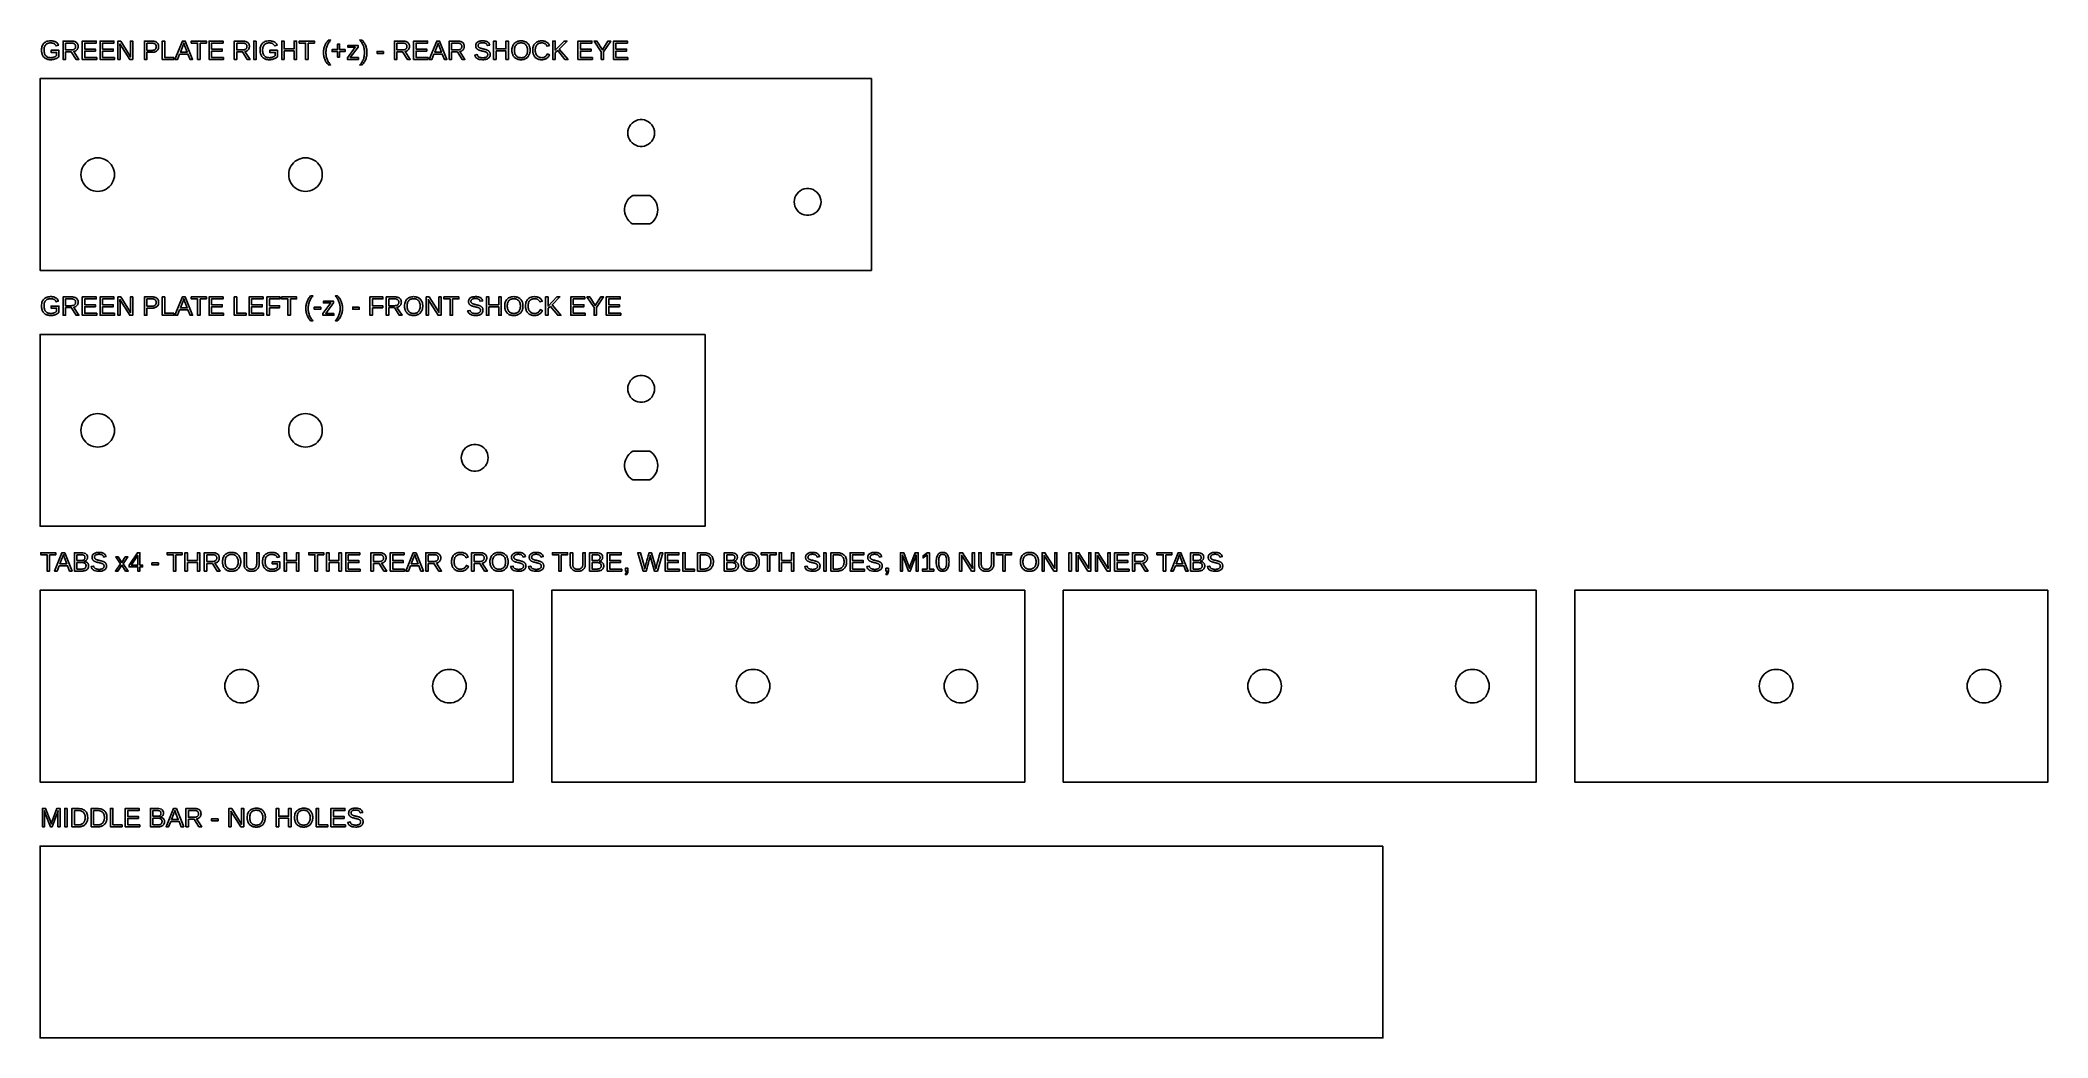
# Model space of a CAD drawing. Extents: x 5 to 633, y -270 to 42.
import ezdxf

# ---------------------------------------------------------------- set-up
doc = ezdxf.new("R2010")
doc.units = 0
doc.layers.get('0').update_dxf_attribs({"linetype": 'CONTINUOUS'})

msp = doc.modelspace()

# ---------------------------------------------------------------- linework, layer by layer
for points in [[(8.5265, 35.9238), (8.7405, 35.9394), (8.95, 35.9653), (9.1549, 36.0017), (9.3552, 36.0484), (9.5509, 36.1055), (9.7421, 36.1729), (9.9268, 36.2498), (10.1032, 36.3353), (10.2711, 36.4294), (10.4307, 36.532), (10.5818, 36.6431), (10.7246, 36.7628), (10.859, 36.8911), (10.859, 38.8685), (8.43, 38.8685), (8.43, 38.2175), (10.1429, 38.2175), (10.1429, 37.184), (10.0531, 37.1028), (9.9557, 37.0266), (9.8508, 36.9553), (9.7384, 36.8891), (9.6183, 36.8278), (9.4907, 36.7715), (9.3556, 36.7202), (9.2151, 36.6748), (9.0716, 36.6365), (8.925, 36.6051), (8.7754, 36.5807), (8.6226, 36.5632), (8.4668, 36.5528), (8.3079, 36.5493), (8.0353, 36.5621), (7.7801, 36.6006), (7.5424, 36.6648), (7.3221, 36.7546), (7.1192, 36.87), (6.9338, 37.0111), (6.7658, 37.1779), (6.6179, 37.3669), (6.4928, 37.5745), (6.3904, 37.8008), (6.3108, 38.0458), (6.2539, 38.3095), (6.2198, 38.5919), (6.2084, 38.8929), (6.2191, 39.1944), (6.2512, 39.476), (6.3048, 39.7375), (6.3798, 39.979), (6.4762, 40.2005), (6.594, 40.4019), (6.7333, 40.5834), (6.8928, 40.7426), (7.0714, 40.8774), (7.2691, 40.9876), (7.4859, 41.0733), (7.7218, 41.1346), (7.9768, 41.1713), (8.2509, 41.1836), (8.4292, 41.179), (8.5989, 41.1653), (8.76, 41.1425), (8.9126, 41.1105), (9.0566, 41.0694), (9.1921, 41.0192), (9.319, 40.9598), (9.4378, 40.8905), (9.5491, 40.8103), (9.6529, 40.7194), (9.7491, 40.6177), (9.8377, 40.5052), (9.9188, 40.3819), (9.9924, 40.2478), (10.7329, 40.4675), (10.6355, 40.6619), (10.527, 40.8405), (10.4073, 41.0033), (10.2765, 41.1504), (10.1346, 41.2817), (9.9816, 41.3972), (9.8174, 41.4969), (9.6404, 41.5822), (9.4487, 41.6543), (9.2424, 41.7134), (9.0216, 41.7593), (8.7861, 41.7921), (8.536, 41.8118), (8.2713, 41.8183), (7.8965, 41.8027), (7.5465, 41.7559), (7.2213, 41.6778), (6.9208, 41.5685), (6.645, 41.428), (6.394, 41.2563), (6.1677, 41.0534), (5.9691, 40.822), (5.8011, 40.5648), (5.6635, 40.2819), (5.5566, 39.9733), (5.4802, 39.6389), (5.4344, 39.2788), (5.4191, 38.8929), (5.4261, 38.6374), (5.4472, 38.3915), (5.4822, 38.1554), (5.5314, 37.929), (5.5945, 37.7123), (5.6717, 37.5054), (5.7629, 37.3081), (5.8674, 37.1222), (5.9844, 36.9491), (6.114, 36.7888), (6.2561, 36.6415), (6.4108, 36.507), (6.578, 36.3854), (6.7577, 36.2767), (6.9488, 36.1817), (7.15, 36.1013), (7.3613, 36.0355), (7.5827, 35.9844), (7.8143, 35.9479), (8.0561, 35.9259), (8.3079, 35.9186)], [(12.9426, 38.3802), (14.7288, 38.3802), (16.218, 36), (17.1131, 36), (15.4856, 38.4697), (15.667, 38.5088), (15.8368, 38.5611), (15.9951, 38.6264), (16.1419, 38.7049), (16.2771, 38.7965), (16.4008, 38.9012), (16.5129, 39.019), (16.6117, 39.1476), (16.6953, 39.2844), (16.7637, 39.4295), (16.8168, 39.583), (16.8548, 39.7447), (16.8776, 39.9148), (16.8852, 40.0931), (16.8745, 40.3071), (16.8422, 40.5072), (16.7884, 40.6934), (16.7132, 40.8657), (16.6164, 41.0242), (16.4981, 41.1688), (16.3583, 41.2996), (16.1988, 41.4145), (16.0212, 41.5118), (15.8256, 41.5914), (15.612, 41.6533), (15.3804, 41.6975), (15.1307, 41.724), (14.863, 41.7329), (12.1655, 41.7329), (12.1655, 36), (12.9426, 36)], [(12.9426, 41.1104), (14.7858, 41.1104), (14.9622, 41.105), (15.1264, 41.089), (15.2783, 41.0622), (15.4181, 41.0247), (15.5457, 40.9765), (15.6611, 40.9176), (15.7642, 40.8479), (15.8544, 40.7681), (15.9307, 40.6785), (15.9931, 40.5793), (16.0416, 40.4703), (16.0763, 40.3516), (16.0971, 40.2232), (16.104, 40.085), (16.0972, 39.9421), (16.0766, 39.8085), (16.0424, 39.6844), (15.9944, 39.5696), (15.9327, 39.4641), (15.8574, 39.3681), (15.7683, 39.2815), (15.6667, 39.2054), (15.5538, 39.141), (15.4294, 39.0883), (15.2937, 39.0473), (15.1466, 39.018), (14.9881, 39.0005), (14.8183, 38.9946), (12.9426, 38.9946)], [(22.6998, 36.6347), (18.9607, 36.6347), (18.9607, 38.6325), (22.2889, 38.6325), (22.2889, 39.2591), (18.9607, 39.2591), (18.9607, 41.0981), (22.533, 41.0981), (22.533, 41.7329), (18.1836, 41.7329), (18.1836, 36), (22.6998, 36)], [(28.2581, 36.6347), (24.519, 36.6347), (24.519, 38.6325), (27.8472, 38.6325), (27.8472, 39.2591), (24.519, 39.2591), (24.519, 41.0981), (28.0913, 41.0981), (28.0913, 41.7329), (23.7418, 41.7329), (23.7418, 36), (28.2581, 36)], [(29.9918, 39.8084), (29.9715, 40.4878), (29.9511, 40.8825), (33.0189, 36), (33.9547, 36), (33.9547, 41.7329), (33.2549, 41.7329), (33.2549, 37.9733), (33.2559, 37.8621), (33.2589, 37.7329), (33.2639, 37.5857), (33.2708, 37.4207), (33.2798, 37.2376), (33.2908, 37.0367), (33.3037, 36.8178), (30.2034, 41.7329), (29.3001, 41.7329), (29.3001, 36), (29.9918, 36)], [(38.4106, 38.2337), (40.095, 38.2337), (40.3477, 38.2435), (40.5848, 38.2729), (40.8063, 38.3219), (41.0124, 38.3905), (41.2029, 38.4787), (41.3779, 38.5865), (41.5374, 38.7139), (41.6782, 38.8578), (41.7974, 39.0154), (41.895, 39.1867), (41.9708, 39.3715), (42.025, 39.5699), (42.0575, 39.782), (42.0684, 40.0077), (42.0576, 40.235), (42.0252, 40.4471), (41.9712, 40.6442), (41.8956, 40.8261), (41.7985, 40.9929), (41.6797, 41.1446), (41.5394, 41.2812), (41.3794, 41.401), (41.2016, 41.5024), (41.0061, 41.5854), (40.7928, 41.6499), (40.5617, 41.696), (40.3128, 41.7237), (40.0462, 41.7329), (37.6335, 41.7329), (37.6335, 36), (38.4106, 36)], [(38.4106, 41.1104), (39.9526, 41.1104), (40.3067, 41.0877), (40.6063, 41.0197), (40.8514, 40.9064), (41.042, 40.7477), (41.1782, 40.5437), (41.2599, 40.2943), (41.2872, 39.9996), (41.2606, 39.6941), (41.1809, 39.4356), (41.048, 39.2241), (40.862, 39.0596), (40.6229, 38.9421), (40.3306, 38.8716), (39.9852, 38.8481), (38.4106, 38.8481)], [(46.8658, 36.6347), (43.9689, 36.6347), (43.9689, 41.7329), (43.1917, 41.7329), (43.1917, 36), (46.8658, 36)], [(48.6238, 37.6763), (51.2359, 37.6763), (51.891, 36), (52.6844, 36), (50.3815, 41.7329), (49.4985, 41.7329), (47.159, 36), (47.9646, 36)], [(49.5921, 40.1664), (49.6471, 40.3136), (49.6981, 40.453), (49.7451, 40.5847), (49.7881, 40.7085), (49.8271, 40.8245), (49.8621, 40.9327), (49.8932, 41.033), (49.9299, 41.147), (50.0397, 40.8092), (50.0723, 40.7096), (50.1048, 40.613), (50.1373, 40.5193), (50.1699, 40.4286), (50.2024, 40.341), (50.235, 40.2563), (50.2675, 40.1746), (51.004, 38.2826), (48.8598, 38.2826)], [(55.012, 41.0981), (56.9813, 41.0981), (56.9813, 41.7329), (52.2697, 41.7329), (52.2697, 41.0981), (54.239, 41.0981), (54.239, 36), (55.012, 36)], [(62.3727, 36.6347), (58.6336, 36.6347), (58.6336, 38.6325), (61.9618, 38.6325), (61.9618, 39.2591), (58.6336, 39.2591), (58.6336, 41.0981), (62.2059, 41.0981), (62.2059, 41.7329), (57.8565, 41.7329), (57.8565, 36), (62.3727, 36)], [(66.5071, 38.3802), (68.2933, 38.3802), (69.7825, 36), (70.6776, 36), (69.0501, 38.4697), (69.2315, 38.5088), (69.4013, 38.5611), (69.5596, 38.6264), (69.7064, 38.7049), (69.8416, 38.7965), (69.9653, 38.9012), (70.0774, 39.019), (70.1762, 39.1476), (70.2598, 39.2844), (70.3282, 39.4295), (70.3814, 39.583), (70.4193, 39.7447), (70.4421, 39.9148), (70.4497, 40.0931), (70.439, 40.3071), (70.4067, 40.5072), (70.353, 40.6934), (70.2777, 40.8657), (70.1809, 41.0242), (70.0626, 41.1688), (69.9228, 41.2996), (69.7633, 41.4145), (69.5857, 41.5118), (69.3901, 41.5914), (69.1765, 41.6533), (68.9449, 41.6975), (68.6952, 41.724), (68.4276, 41.7329), (65.73, 41.7329), (65.73, 36), (66.5071, 36)], [(66.5071, 41.1104), (68.3503, 41.1104), (68.5267, 41.105), (68.6909, 41.089), (68.8429, 41.0622), (68.9826, 41.0247), (69.1102, 40.9765), (69.2256, 40.9176), (69.3288, 40.8479), (69.4189, 40.7681), (69.4952, 40.6785), (69.5576, 40.5793), (69.6061, 40.4703), (69.6408, 40.3516), (69.6616, 40.2232), (69.6685, 40.085), (69.6617, 39.9421), (69.6411, 39.8085), (69.6069, 39.6844), (69.5589, 39.5696), (69.4973, 39.4641), (69.4219, 39.3681), (69.3328, 39.2815), (69.2313, 39.2054), (69.1183, 39.141), (68.9939, 39.0883), (68.8582, 39.0473), (68.7111, 39.018), (68.5527, 39.0005), (68.3828, 38.9946), (66.5071, 38.9946)], [(72.6106, 41.7329), (71.8335, 41.7329), (71.8335, 36), (72.6106, 36)], [(76.9063, 35.9238), (77.1203, 35.9394), (77.3298, 35.9653), (77.5346, 36.0017), (77.735, 36.0484), (77.9307, 36.1055), (78.1219, 36.1729), (78.3066, 36.2498), (78.4829, 36.3353), (78.6509, 36.4294), (78.8104, 36.532), (78.9616, 36.6431), (79.1044, 36.7628), (79.2388, 36.8911), (79.2388, 38.8685), (76.8097, 38.8685), (76.8097, 38.2175), (78.5227, 38.2175), (78.5227, 37.184), (78.4329, 37.1028), (78.3355, 37.0266), (78.2306, 36.9553), (78.1181, 36.8891), (77.9981, 36.8278), (77.8705, 36.7715), (77.7354, 36.7202), (77.5949, 36.6748), (77.4514, 36.6365), (77.3048, 36.6051), (77.1551, 36.5807), (77.0024, 36.5632), (76.8466, 36.5528), (76.6877, 36.5493), (76.4151, 36.5621), (76.1599, 36.6006), (75.9222, 36.6648), (75.7019, 36.7546), (75.499, 36.87), (75.3136, 37.0111), (75.1456, 37.1779), (74.9977, 37.3669), (74.8726, 37.5745), (74.7702, 37.8008), (74.6906, 38.0458), (74.6337, 38.3095), (74.5996, 38.5919), (74.5882, 38.8929), (74.5989, 39.1944), (74.631, 39.476), (74.6846, 39.7375), (74.7596, 39.979), (74.856, 40.2005), (74.9738, 40.4019), (75.1131, 40.5834), (75.2726, 40.7426), (75.4512, 40.8774), (75.6489, 40.9876), (75.8657, 41.0733), (76.1016, 41.1346), (76.3566, 41.1713), (76.6307, 41.1836), (76.8089, 41.179), (76.9786, 41.1653), (77.1398, 41.1425), (77.2923, 41.1105), (77.4364, 41.0694), (77.5718, 41.0192), (77.6988, 40.9598), (77.8176, 40.8905), (77.9289, 40.8103), (78.0327, 40.7194), (78.1289, 40.6177), (78.2175, 40.5052), (78.2986, 40.3819), (78.3721, 40.2478), (79.1127, 40.4675), (79.0153, 40.6619), (78.9067, 40.8405), (78.7871, 41.0033), (78.6563, 41.1504), (78.5144, 41.2817), (78.3613, 41.3972), (78.1972, 41.4969), (78.0201, 41.5822), (77.8285, 41.6543), (77.6222, 41.7134), (77.4013, 41.7593), (77.1659, 41.7921), (76.9158, 41.8118), (76.651, 41.8183), (76.2763, 41.8027), (75.9263, 41.7559), (75.6011, 41.6778), (75.3006, 41.5685), (75.0248, 41.428), (74.7738, 41.2563), (74.5475, 41.0534), (74.3489, 40.822), (74.1808, 40.5648), (74.0433, 40.2819), (73.9364, 39.9733), (73.86, 39.6389), (73.8142, 39.2788), (73.7989, 38.8929), (73.8059, 38.6374), (73.8269, 38.3915), (73.862, 38.1554), (73.9111, 37.929), (73.9743, 37.7123), (74.0515, 37.5054), (74.1427, 37.3081), (74.2472, 37.1222), (74.3642, 36.9491), (74.4938, 36.7888), (74.6359, 36.6415), (74.7906, 36.507), (74.9577, 36.3854), (75.1375, 36.2767), (75.3285, 36.1817), (75.5297, 36.1013), (75.7411, 36.0355), (75.9625, 35.9844), (76.1941, 35.9479), (76.4358, 35.9259), (76.6877, 35.9186)], [(81.3224, 38.6569), (84.4228, 38.6569), (84.4228, 36), (85.1999, 36), (85.1999, 41.7329), (84.4228, 41.7329), (84.4228, 39.3079), (81.3224, 39.3079), (81.3224, 41.7329), (80.5453, 41.7329), (80.5453, 36), (81.3224, 36)], [(88.8093, 41.0981), (90.7785, 41.0981), (90.7785, 41.7329), (86.0669, 41.7329), (86.0669, 41.0981), (88.0362, 41.0981), (88.0362, 36), (88.8093, 36)], [(95.6497, 34.5219), (95.4555, 34.7727), (95.2784, 35.0271), (95.1182, 35.2852), (94.9751, 35.5469), (94.849, 35.8123), (94.74, 36.0814), (94.6466, 36.3559), (94.5676, 36.6377), (94.5029, 36.9269), (94.4526, 37.2233), (94.4167, 37.527), (94.3952, 37.8381), (94.388, 38.1565), (94.3953, 38.476), (94.4171, 38.7882), (94.4534, 39.0931), (94.5042, 39.3907), (94.5696, 39.681), (94.6495, 39.964), (94.744, 40.2397), (94.854, 40.5095), (94.9805, 40.7751), (95.1235, 41.0363), (95.2831, 41.2932), (95.4591, 41.5458), (95.6518, 41.7941), (95.8609, 42.038), (95.1529, 42.038), (94.9425, 41.7998), (94.7482, 41.5571), (94.5701, 41.3099), (94.4083, 41.0582), (94.2626, 40.802), (94.1331, 40.5414), (94.0198, 40.2763), (93.9221, 40.004), (93.8394, 39.7219), (93.7718, 39.43), (93.7192, 39.1284), (93.6816, 38.8169), (93.6591, 38.4956), (93.6516, 38.1646), (93.6516, 38.1483), (93.659, 37.8194), (93.6815, 37.4998), (93.7188, 37.1896), (93.7711, 36.8888), (93.8384, 36.5974), (93.9206, 36.3154), (94.0177, 36.0427), (94.1306, 35.777), (94.2599, 35.5156), (94.4056, 35.2586), (94.5678, 35.0061), (94.7464, 34.7579), (94.9414, 34.5142), (95.1529, 34.2748), (95.8609, 34.2748)], [(98.64, 38.4738), (100.365, 38.4738), (100.365, 39.0679), (98.64, 39.0679), (98.64, 40.8092), (98.0419, 40.8092), (98.0419, 39.0679), (96.3168, 39.0679), (96.3168, 38.4738), (98.0419, 38.4738), (98.0419, 36.7324), (98.64, 36.7324)], [(104.528, 36.5656), (101.977, 36.5656), (104.442, 39.845), (104.442, 40.4024), (101.252, 40.4024), (101.252, 39.8368), (103.576, 39.8368), (101.114, 36.5574), (101.114, 36), (104.528, 36)], [(105.91, 34.5131), (106.105, 34.7558), (106.283, 35.003), (106.445, 35.2546), (106.59, 35.5108), (106.72, 35.7715), (106.833, 36.0366), (106.931, 36.3089), (107.013, 36.591), (107.081, 36.8828), (107.134, 37.1845), (107.171, 37.496), (107.194, 37.8172), (107.201, 38.1483), (107.201, 38.1646), (107.194, 38.4935), (107.171, 38.8131), (107.134, 39.1232), (107.082, 39.424), (107.014, 39.7155), (106.932, 39.9975), (106.835, 40.2701), (106.722, 40.5359), (106.593, 40.7973), (106.447, 41.0542), (106.285, 41.3068), (106.106, 41.5549), (105.911, 41.7987), (105.7, 42.038), (104.992, 42.038), (105.201, 41.7931), (105.394, 41.5441), (105.57, 41.2912), (105.729, 41.0343), (105.872, 40.7734), (105.999, 40.5085), (106.109, 40.2396), (106.203, 39.9649), (106.283, 39.6826), (106.349, 39.3927), (106.399, 39.0951), (106.436, 38.7898), (106.458, 38.477), (106.465, 38.1565), (106.458, 37.836), (106.436, 37.5232), (106.4, 37.2182), (106.349, 36.9209), (106.284, 36.6313), (106.205, 36.3494), (106.111, 36.0752), (106.001, 35.8068), (105.875, 35.5422), (105.732, 35.2812), (105.572, 35.024), (105.396, 34.7706), (105.202, 34.5208), (104.992, 34.2748), (105.7, 34.2748)], [(112.438, 38.5389), (110.404, 38.5389), (110.404, 37.8879), (112.438, 37.8879)], [(116.585, 38.3802), (118.371, 38.3802), (119.86, 36), (120.755, 36), (119.127, 38.4697), (119.309, 38.5088), (119.479, 38.5611), (119.637, 38.6264), (119.784, 38.7049), (119.919, 38.7965), (120.043, 38.9012), (120.155, 39.019), (120.254, 39.1476), (120.337, 39.2844), (120.406, 39.4295), (120.459, 39.583), (120.497, 39.7447), (120.52, 39.9148), (120.527, 40.0931), (120.516, 40.3071), (120.484, 40.5072), (120.43, 40.6934), (120.355, 40.8657), (120.258, 41.0242), (120.14, 41.1688), (120, 41.2996), (119.841, 41.4145), (119.663, 41.5118), (119.468, 41.5914), (119.254, 41.6533), (119.022, 41.6975), (118.773, 41.724), (118.505, 41.7329), (115.807, 41.7329), (115.807, 36), (116.585, 36)], [(116.585, 41.1104), (118.428, 41.1104), (118.604, 41.105), (118.768, 41.089), (118.92, 41.0622), (119.06, 41.0247), (119.188, 40.9765), (119.303, 40.9176), (119.406, 40.8479), (119.496, 40.7681), (119.573, 40.6785), (119.635, 40.5793), (119.684, 40.4703), (119.718, 40.3516), (119.739, 40.2232), (119.746, 40.085), (119.739, 39.9421), (119.719, 39.8085), (119.684, 39.6844), (119.636, 39.5696), (119.575, 39.4641), (119.499, 39.3681), (119.41, 39.2815), (119.309, 39.2054), (119.196, 39.141), (119.071, 39.0883), (118.936, 39.0473), (118.789, 39.018), (118.63, 39.0005), (118.46, 38.9946), (116.585, 38.9946)], [(126.342, 36.6347), (122.603, 36.6347), (122.603, 38.6325), (125.931, 38.6325), (125.931, 39.2591), (122.603, 39.2591), (122.603, 41.0981), (126.175, 41.0981), (126.175, 41.7329), (121.825, 41.7329), (121.825, 36), (126.342, 36)], [(128.181, 37.6763), (130.793, 37.6763), (131.448, 36), (132.242, 36), (129.939, 41.7329), (129.056, 41.7329), (126.716, 36), (127.522, 36)], [(129.15, 40.1664), (129.205, 40.3136), (129.255, 40.453), (129.302, 40.5847), (129.346, 40.7085), (129.385, 40.8245), (129.42, 40.9327), (129.451, 41.033), (129.487, 41.147), (129.597, 40.8092), (129.63, 40.7096), (129.662, 40.613), (129.695, 40.5193), (129.727, 40.4286), (129.76, 40.341), (129.792, 40.2563), (129.825, 40.1746), (130.561, 38.2826), (128.417, 38.2826)], [(133.719, 38.3802), (135.505, 38.3802), (136.994, 36), (137.89, 36), (136.262, 38.4697), (136.443, 38.5088), (136.613, 38.5611), (136.772, 38.6264), (136.918, 38.7049), (137.054, 38.7965), (137.177, 38.9012), (137.289, 39.019), (137.388, 39.1476), (137.472, 39.2844), (137.54, 39.4295), (137.593, 39.583), (137.631, 39.7447), (137.654, 39.9148), (137.662, 40.0931), (137.651, 40.3071), (137.619, 40.5072), (137.565, 40.6934), (137.49, 40.8657), (137.393, 41.0242), (137.275, 41.1688), (137.135, 41.2996), (136.975, 41.4145), (136.798, 41.5118), (136.602, 41.5914), (136.389, 41.6533), (136.157, 41.6975), (135.907, 41.724), (135.64, 41.7329), (132.942, 41.7329), (132.942, 36), (133.719, 36)], [(133.719, 41.1104), (135.562, 41.1104), (135.739, 41.105), (135.903, 41.089), (136.055, 41.0622), (136.195, 41.0247), (136.322, 40.9765), (136.438, 40.9176), (136.541, 40.8479), (136.631, 40.7681), (136.707, 40.6785), (136.77, 40.5793), (136.818, 40.4703), (136.853, 40.3516), (136.874, 40.2232), (136.881, 40.085), (136.874, 39.9421), (136.853, 39.8085), (136.819, 39.6844), (136.771, 39.5696), (136.709, 39.4641), (136.634, 39.3681), (136.545, 39.2815), (136.443, 39.2054), (136.33, 39.141), (136.206, 39.0883), (136.07, 39.0473), (135.923, 39.018), (135.765, 39.0005), (135.595, 38.9946), (133.719, 38.9946)], [(143.711, 35.9275), (144.002, 35.9542), (144.272, 35.9986), (144.522, 36.0608), (144.751, 36.1408), (144.959, 36.2385), (145.147, 36.354), (145.311, 36.4857), (145.451, 36.632), (145.565, 36.7929), (145.653, 36.9685), (145.717, 37.1586), (145.755, 37.3634), (145.767, 37.5827), (145.765, 37.6706), (145.76, 37.7551), (145.751, 37.8363), (145.739, 37.9142), (145.723, 37.9888), (145.703, 38.06), (145.68, 38.128), (145.653, 38.193), (145.624, 38.2555), (145.592, 38.3155), (145.558, 38.3731), (145.521, 38.4281), (145.48, 38.4807), (145.438, 38.5307), (145.392, 38.5785), (145.345, 38.6241), (145.295, 38.6675), (145.243, 38.7088), (145.189, 38.7479), (145.132, 38.7849), (145.073, 38.8196), (145.013, 38.8527), (144.951, 38.8846), (144.888, 38.9152), (144.824, 38.9445), (144.759, 38.9727), (144.692, 38.9995), (144.624, 39.0251), (144.555, 39.0496), (144.485, 39.0731), (144.414, 39.0956), (144.342, 39.1171), (144.27, 39.1377), (144.196, 39.1572), (144.121, 39.1757), (144.046, 39.1937), (143.971, 39.2115), (143.896, 39.2294), (143.821, 39.2471), (143.745, 39.2647), (143.67, 39.2823), (143.595, 39.2998), (143.38, 39.3486), (143.186, 39.3953), (143.014, 39.4396), (142.864, 39.4818), (142.735, 39.5217), (142.627, 39.5593), (142.541, 39.5947), (142.468, 39.6301), (142.4, 39.6676), (142.337, 39.7073), (142.279, 39.7492), (142.226, 39.7932), (142.178, 39.8394), (142.136, 39.8877), (142.099, 39.939), (142.067, 39.994), (142.041, 40.0527), (142.021, 40.1152), (142.007, 40.1814), (141.998, 40.2514), (141.995, 40.3251), (142.003, 40.4496), (142.025, 40.5649), (142.062, 40.6711), (142.114, 40.7682), (142.18, 40.8561), (142.262, 40.9349), (142.358, 41.0045), (142.468, 41.065), (142.591, 41.1162), (142.728, 41.158), (142.878, 41.1906), (143.041, 41.2138), (143.218, 41.2278), (143.407, 41.2324), (143.581, 41.2282), (143.743, 41.2156), (143.894, 41.1947), (144.034, 41.1653), (144.163, 41.1276), (144.281, 41.0814), (144.388, 41.0269), (144.484, 40.9631), (144.572, 40.8891), (144.649, 40.8049), (144.718, 40.7104), (144.777, 40.6058), (144.827, 40.4909), (144.868, 40.3658), (145.633, 40.5001), (145.567, 40.6972), (145.489, 40.8772), (145.398, 41.04), (145.295, 41.1856), (145.179, 41.314), (145.05, 41.4252), (144.909, 41.5192), (144.752, 41.5986), (144.576, 41.6657), (144.381, 41.7207), (144.168, 41.7634), (143.936, 41.7939), (143.685, 41.8122), (143.416, 41.8183), (143.125, 41.8102), (142.855, 41.7858), (142.605, 41.7451), (142.375, 41.6881), (142.164, 41.6149), (141.973, 41.5254), (141.802, 41.4196), (141.653, 41.2988), (141.526, 41.1642), (141.423, 41.0158), (141.342, 40.8536), (141.285, 40.6777), (141.25, 40.4879), (141.239, 40.2844), (141.241, 40.1941), (141.248, 40.1067), (141.259, 40.0223), (141.274, 39.9409), (141.294, 39.8625), (141.318, 39.7871), (141.347, 39.7147), (141.379, 39.6451), (141.416, 39.5781), (141.457, 39.5136), (141.501, 39.4517), (141.549, 39.3923), (141.602, 39.3356), (141.658, 39.2814), (141.719, 39.2292), (141.786, 39.1784), (141.859, 39.1291), (141.939, 39.0811), (142.024, 39.0346), (142.116, 38.9895), (142.213, 38.9458), (142.32, 38.9027), (142.441, 38.8597), (142.575, 38.8167), (142.722, 38.7737), (142.883, 38.7307), (143.057, 38.6877), (143.245, 38.6447), (143.355, 38.6194), (143.462, 38.5945), (143.567, 38.5702), (143.668, 38.5463), (143.767, 38.523), (143.863, 38.5002), (143.957, 38.4778), (144.047, 38.455), (144.133, 38.4307), (144.216, 38.4048), (144.295, 38.3775), (144.37, 38.3487), (144.442, 38.3184), (144.51, 38.2866), (144.574, 38.2528), (144.634, 38.2165), (144.69, 38.1778), (144.741, 38.1365), (144.788, 38.0928), (144.831, 38.0465), (144.87, 37.9978), (144.904, 37.9456), (144.933, 37.8891), (144.956, 37.8284), (144.975, 37.7633), (144.988, 37.6938), (144.996, 37.6201), (144.998, 37.5421), (144.99, 37.404), (144.965, 37.2758), (144.923, 37.1576), (144.865, 37.0492), (144.79, 36.9506), (144.698, 36.862), (144.589, 36.7832), (144.465, 36.7147), (144.328, 36.6567), (144.176, 36.6092), (144.01, 36.5723), (143.83, 36.546), (143.636, 36.5302), (143.428, 36.5249), (143.226, 36.5298), (143.036, 36.5446), (142.859, 36.5693), (142.695, 36.6039), (142.543, 36.6484), (142.403, 36.7027), (142.276, 36.767), (142.161, 36.8418), (142.058, 36.9277), (141.967, 37.0249), (141.888, 37.1333), (141.821, 37.2529), (141.766, 37.3838), (141.723, 37.5258), (140.97, 37.3753), (141.101, 36.9888), (141.305, 36.6618), (141.58, 36.3943), (141.927, 36.1862), (142.346, 36.0375), (142.836, 35.9484), (143.399, 35.9186)], [(147.611, 38.6569), (150.711, 38.6569), (150.711, 36), (151.488, 36), (151.488, 41.7329), (150.711, 41.7329), (150.711, 39.3079), (147.611, 39.3079), (147.611, 41.7329), (146.834, 41.7329), (146.834, 36), (147.611, 36)], [(155.648, 35.926), (155.884, 35.9482), (156.11, 35.9851), (156.327, 36.0369), (156.534, 36.1034), (156.732, 36.1847), (156.92, 36.2807), (157.098, 36.3906), (157.263, 36.5132), (157.417, 36.6487), (157.557, 36.7969), (157.686, 36.9579), (157.803, 37.1317), (157.907, 37.3183), (157.998, 37.5158), (158.075, 37.7225), (158.139, 37.9383), (158.188, 38.1632), (158.223, 38.3973), (158.244, 38.6405), (158.251, 38.8929), (158.244, 39.1461), (158.223, 39.3894), (158.189, 39.623), (158.14, 39.8468), (158.078, 40.0608), (158.001, 40.2649), (157.911, 40.4593), (157.808, 40.6424), (157.692, 40.8126), (157.564, 40.9699), (157.424, 41.1143), (157.271, 41.2459), (157.106, 41.3646), (156.929, 41.4704), (156.74, 41.5627), (156.542, 41.6408), (156.335, 41.7047), (156.118, 41.7544), (155.892, 41.7899), (155.656, 41.8112), (155.411, 41.8183), (155.039, 41.8025), (154.692, 41.755), (154.368, 41.6759), (154.069, 41.5652), (153.794, 41.4228), (153.543, 41.2488), (153.315, 41.0432), (153.116, 40.8095), (152.947, 40.5513), (152.809, 40.2686), (152.701, 39.9614), (152.624, 39.6297), (152.578, 39.2736), (152.563, 38.8929), (152.57, 38.6394), (152.59, 38.3952), (152.625, 38.1601), (152.673, 37.9343), (152.735, 37.7177), (152.811, 37.5103), (152.9, 37.3121), (153.003, 37.1251), (153.118, 36.9511), (153.246, 36.7902), (153.385, 36.6422), (153.538, 36.5073), (153.702, 36.3855), (153.879, 36.2767), (154.067, 36.1817), (154.265, 36.1013), (154.473, 36.0355), (154.69, 35.9844), (154.918, 35.9479), (155.155, 35.9259), (155.403, 35.9186)], [(155.136, 36.5622), (154.886, 36.6009), (154.654, 36.6655), (154.438, 36.7559), (154.24, 36.8721), (154.059, 37.0141), (153.895, 37.1819), (153.751, 37.3718), (153.629, 37.5799), (153.529, 37.8061), (153.452, 38.0505), (153.396, 38.3131), (153.363, 38.5939), (153.352, 38.8929), (153.363, 39.1934), (153.396, 39.4742), (153.451, 39.7351), (153.527, 39.9763), (153.626, 40.1978), (153.747, 40.3995), (153.889, 40.5814), (154.052, 40.7412), (154.233, 40.8764), (154.432, 40.987), (154.649, 41.073), (154.885, 41.1344), (155.139, 41.1713), (155.411, 41.1836), (155.681, 41.1711), (155.933, 41.1338), (156.167, 41.0715), (156.383, 40.9843), (156.581, 40.8722), (156.761, 40.7352), (156.922, 40.5733), (157.064, 40.3895), (157.185, 40.187), (157.283, 39.9657), (157.359, 39.7256), (157.414, 39.4668), (157.447, 39.1892), (157.457, 38.8929), (157.447, 38.5835), (157.414, 38.2949), (157.36, 38.0269), (157.284, 37.7795), (157.187, 37.5529), (157.067, 37.3469), (156.926, 37.1616), (156.765, 36.9992), (156.585, 36.8617), (156.387, 36.7492), (156.169, 36.6618), (155.932, 36.5993), (155.677, 36.5618), (155.403, 36.5493)], [(162.106, 35.9265), (162.335, 35.9502), (162.556, 35.9896), (162.769, 36.0449), (162.973, 36.1158), (163.168, 36.2026), (163.356, 36.3052), (163.533, 36.4228), (163.698, 36.5549), (163.852, 36.7015), (163.994, 36.8625), (164.125, 37.0379), (164.243, 37.2278), (164.35, 37.4322), (163.716, 37.7495), (163.53, 37.4333), (163.32, 37.1656), (163.086, 36.9467), (162.828, 36.7764), (162.544, 36.6547), (162.237, 36.5817), (161.905, 36.5574), (161.644, 36.5705), (161.4, 36.6097), (161.171, 36.6751), (160.958, 36.7666), (160.761, 36.8843), (160.579, 37.0282), (160.414, 37.1982), (160.268, 37.3897), (160.144, 37.5981), (160.043, 37.8234), (159.964, 38.0655), (159.908, 38.3244), (159.874, 38.6002), (159.863, 38.8929), (159.873, 39.1882), (159.906, 39.465), (159.96, 39.7233), (160.035, 39.9631), (160.132, 40.1843), (160.251, 40.387), (160.391, 40.5712), (160.551, 40.7337), (160.728, 40.8712), (160.923, 40.9836), (161.134, 41.0711), (161.363, 41.1336), (161.609, 41.1711), (161.873, 41.1836), (162.042, 41.1782), (162.205, 41.162), (162.362, 41.135), (162.512, 41.0972), (162.654, 41.0486), (162.791, 40.9893), (162.92, 40.9191), (163.041, 40.8387), (163.153, 40.7487), (163.254, 40.6491), (163.346, 40.5398), (163.427, 40.4209), (163.499, 40.2924), (163.561, 40.1542), (164.297, 40.3983), (164.208, 40.5924), (164.106, 40.7723), (163.99, 40.9381), (163.861, 41.0898), (163.719, 41.2274), (163.563, 41.3509), (163.394, 41.4602), (163.213, 41.5552), (163.019, 41.6356), (162.812, 41.7014), (162.594, 41.7526), (162.363, 41.7891), (162.12, 41.811), (161.864, 41.8183), (161.502, 41.8025), (161.162, 41.7549), (160.846, 41.6756), (160.553, 41.5646), (160.283, 41.4218), (160.037, 41.2474), (159.814, 41.0412), (159.617, 40.807), (159.451, 40.5486), (159.315, 40.266), (159.209, 39.9591), (159.134, 39.6279), (159.088, 39.2725), (159.073, 38.8929), (159.08, 38.6364), (159.1, 38.3899), (159.134, 38.1534), (159.181, 37.927), (159.242, 37.7107), (159.317, 37.5044), (159.405, 37.3081), (159.506, 37.1232), (159.619, 36.9509), (159.744, 36.7912), (159.882, 36.6442), (160.032, 36.5097), (160.194, 36.3879), (160.369, 36.2787), (160.555, 36.1832), (160.75, 36.1023), (160.954, 36.0362), (161.169, 35.9848), (161.392, 35.948), (161.626, 35.926), (161.868, 35.9186)], [(166.129, 38.1971), (166.877, 38.7668), (169.168, 36), (170.132, 36), (167.366, 39.2428), (169.807, 41.7329), (168.891, 41.7329), (166.129, 38.8603), (166.129, 41.7329), (165.352, 41.7329), (165.352, 36), (166.129, 36)], [(177.741, 36.6347), (174.002, 36.6347), (174.002, 38.6325), (177.331, 38.6325), (177.331, 39.2591), (174.002, 39.2591), (174.002, 41.0981), (177.575, 41.0981), (177.575, 41.7329), (173.225, 41.7329), (173.225, 36), (177.741, 36)], [(181.261, 38.3762), (183.475, 41.7329), (182.62, 41.7329), (180.883, 39.0028), (179.137, 41.7329), (178.283, 41.7329), (180.488, 38.3762), (180.488, 36), (181.261, 36)], [(188.858, 36.6347), (185.119, 36.6347), (185.119, 38.6325), (188.447, 38.6325), (188.447, 39.2591), (185.119, 39.2591), (185.119, 41.0981), (188.691, 41.0981), (188.691, 41.7329), (184.342, 41.7329), (184.342, 36), (188.858, 36)], [(265, 30), (5, 30), (5, -30), (265, -30)], [(191.969, 8.9285), (191.313, 9.1538), (190.703, 9.4839), (190.155, 9.91), (189.686, 10.4203), (189.306, 11.001), (189.028, 11.6363), (188.857, 12.3087), (188.8, 13), (188.857, 13.6913), (189.028, 14.3637), (189.306, 14.999), (189.686, 15.5797), (190.155, 16.09), (190.703, 16.5161), (191.313, 16.8462), (191.969, 17.0715), (192.653, 17.1857), (193.347, 17.1857), (194.031, 17.0715), (194.687, 16.8462), (195.297, 16.5161), (195.845, 16.09), (196.314, 15.5797), (196.694, 14.999), (196.972, 14.3637), (197.143, 13.6913), (197.2, 13), (197.143, 12.3087), (196.972, 11.6363), (196.694, 11.001), (196.314, 10.4203), (195.845, 9.91), (195.297, 9.4839), (194.687, 9.1538), (194.031, 8.9285), (193.347, 8.8143), (192.653, 8.8143)], [(22.3147, -5.2051), (21.6412, -5.0711), (20.9909, -4.8504), (20.375, -4.5466), (19.804, -4.1651), (19.2877, -3.7123), (18.8349, -3.196), (18.4534, -2.625), (18.1496, -2.0091), (17.9289, -1.3588), (17.7949, -0.6853), (17.75, 0), (17.7949, 0.6853), (17.9289, 1.3588), (18.1496, 2.0091), (18.4534, 2.625), (18.8349, 3.196), (19.2877, 3.7123), (19.804, 4.1651), (20.375, 4.5466), (20.9909, 4.8504), (21.6412, 5.0711), (22.3147, 5.2051), (23, 5.25), (23.6853, 5.2051), (24.3588, 5.0711), (25.0091, 4.8504), (25.625, 4.5466), (26.196, 4.1651), (26.7123, 3.7123), (27.1651, 3.196), (27.5466, 2.625), (27.8504, 2.0091), (28.0711, 1.3588), (28.2051, 0.6853), (28.25, 0), (28.2051, -0.6853), (28.0711, -1.3588), (27.8504, -2.0091), (27.5466, -2.625), (27.1651, -3.196), (26.7123, -3.7123), (26.196, -4.1651), (25.625, -4.5466), (25.0091, -4.8504), (24.3588, -5.0711), (23.6853, -5.2051), (23, -5.25)], [(87.3147, -5.2051), (86.6412, -5.0711), (85.9909, -4.8504), (85.375, -4.5466), (84.804, -4.1651), (84.2877, -3.7123), (83.8349, -3.196), (83.4534, -2.625), (83.1496, -2.0091), (82.9289, -1.3588), (82.7949, -0.6853), (82.75, 0), (82.7949, 0.6853), (82.9289, 1.3588), (83.1496, 2.0091), (83.4534, 2.625), (83.8349, 3.196), (84.2877, 3.7123), (84.804, 4.1651), (85.375, 4.5466), (85.9909, 4.8504), (86.6412, 5.0711), (87.3147, 5.2051), (88, 5.25), (88.6853, 5.2051), (89.3588, 5.0711), (90.0091, 4.8504), (90.625, 4.5466), (91.196, 4.1651), (91.7123, 3.7123), (92.1651, 3.196), (92.5466, 2.625), (92.8504, 2.0091), (93.0711, 1.3588), (93.2051, 0.6853), (93.25, 0), (93.2051, -0.6853), (93.0711, -1.3588), (92.8504, -2.0091), (92.5466, -2.625), (92.1651, -3.196), (91.7123, -3.7123), (91.196, -4.1651), (90.625, -4.5466), (90.0091, -4.8504), (89.3588, -5.0711), (88.6853, -5.2051), (88, -5.25)], [(244.029, -12.6324), (243.373, -12.4071), (242.763, -12.077), (242.215, -11.6509), (241.745, -11.1406), (241.366, -10.5599), (241.087, -9.9246), (240.917, -9.2522), (240.86, -8.5609), (240.917, -7.8696), (241.087, -7.1971), (241.366, -6.5619), (241.745, -5.9812), (242.215, -5.4708), (242.763, -5.0448), (243.373, -4.7146), (244.029, -4.4894), (244.713, -4.3752), (245.407, -4.3752), (246.091, -4.4894), (246.747, -4.7146), (247.357, -5.0448), (247.904, -5.4708), (248.374, -5.9812), (248.754, -6.5619), (249.032, -7.1971), (249.202, -7.8696), (249.26, -8.5609), (249.202, -9.2522), (249.032, -9.9246), (248.754, -10.5599), (248.374, -11.1406), (247.904, -11.6509), (247.357, -12.077), (246.747, -12.4071), (246.091, -12.6324), (245.407, -12.7465), (244.713, -12.7465)], [(190.202, -15.383), (189.643, -14.971), (189.143, -14.4881), (188.713, -13.9429), (188.359, -13.3453), (188.088, -12.7057), (187.904, -12.0358), (187.812, -11.3473), (187.812, -10.6527), (187.904, -9.9642), (188.088, -9.2943), (188.359, -8.6547), (188.713, -8.0571), (189.143, -7.5119), (189.643, -7.029), (190.202, -6.617), (190.324, -6.55), (195.672, -6.55), (196.085, -6.8136), (196.615, -7.2621), (197.081, -7.7773), (197.474, -8.35), (197.787, -8.97), (198.015, -9.6262), (198.154, -10.3069), (198.2, -11), (198.154, -11.6931), (198.015, -12.3738), (197.787, -13.03), (197.474, -13.65), (197.081, -14.2227), (196.615, -14.7379), (196.085, -15.1864), (195.672, -15.45), (190.324, -15.45)], [(8.5265, -44.0762), (8.7405, -44.0606), (8.95, -44.0347), (9.1549, -43.9983), (9.3552, -43.9516), (9.5509, -43.8945), (9.7421, -43.8271), (9.9268, -43.7502), (10.1032, -43.6647), (10.2711, -43.5706), (10.4307, -43.468), (10.5818, -43.3569), (10.7246, -43.2372), (10.859, -43.1089), (10.859, -41.1315), (8.43, -41.1315), (8.43, -41.7825), (10.1429, -41.7825), (10.1429, -42.816), (10.0531, -42.8972), (9.9557, -42.9734), (9.8508, -43.0447), (9.7384, -43.1109), (9.6183, -43.1722), (9.4907, -43.2285), (9.3556, -43.2798), (9.2151, -43.3252), (9.0716, -43.3635), (8.925, -43.3949), (8.7754, -43.4193), (8.6226, -43.4368), (8.4668, -43.4472), (8.3079, -43.4507), (8.0353, -43.4379), (7.7801, -43.3994), (7.5424, -43.3352), (7.3221, -43.2454), (7.1192, -43.13), (6.9338, -42.9889), (6.7658, -42.8221), (6.6179, -42.6331), (6.4928, -42.4255), (6.3904, -42.1992), (6.3108, -41.9542), (6.2539, -41.6905), (6.2198, -41.4081), (6.2084, -41.1071), (6.2191, -40.8056), (6.2512, -40.524), (6.3048, -40.2625), (6.3798, -40.021), (6.4762, -39.7995), (6.594, -39.5981), (6.7333, -39.4166), (6.8928, -39.2574), (7.0714, -39.1226), (7.2691, -39.0124), (7.4859, -38.9267), (7.7218, -38.8654), (7.9768, -38.8287), (8.2509, -38.8164), (8.4292, -38.821), (8.5989, -38.8347), (8.76, -38.8575), (8.9126, -38.8895), (9.0566, -38.9306), (9.1921, -38.9808), (9.319, -39.0402), (9.4378, -39.1095), (9.5491, -39.1897), (9.6529, -39.2806), (9.7491, -39.3823), (9.8377, -39.4948), (9.9188, -39.6181), (9.9924, -39.7522), (10.7329, -39.5325), (10.6355, -39.3381), (10.527, -39.1595), (10.4073, -38.9967), (10.2765, -38.8496), (10.1346, -38.7183), (9.9816, -38.6028), (9.8174, -38.5031), (9.6404, -38.4178), (9.4487, -38.3457), (9.2424, -38.2866), (9.0216, -38.2407), (8.7861, -38.2079), (8.536, -38.1882), (8.2713, -38.1817), (7.8965, -38.1973), (7.5465, -38.2441), (7.2213, -38.3222), (6.9208, -38.4315), (6.645, -38.572), (6.394, -38.7437), (6.1677, -38.9466), (5.9691, -39.178), (5.8011, -39.4352), (5.6635, -39.7181), (5.5566, -40.0267), (5.4802, -40.3611), (5.4344, -40.7212), (5.4191, -41.1071), (5.4261, -41.3626), (5.4472, -41.6085), (5.4822, -41.8446), (5.5314, -42.071), (5.5945, -42.2877), (5.6717, -42.4946), (5.7629, -42.6919), (5.8674, -42.8778), (5.9844, -43.0509), (6.114, -43.2112), (6.2561, -43.3585), (6.4108, -43.493), (6.578, -43.6146), (6.7577, -43.7233), (6.9488, -43.8183), (7.15, -43.8987), (7.3613, -43.9645), (7.5827, -44.0156), (7.8143, -44.0521), (8.0561, -44.0741), (8.3079, -44.0814)], [(12.9426, -41.6198), (14.7288, -41.6198), (16.218, -44), (17.1131, -44), (15.4856, -41.5303), (15.667, -41.4912), (15.8368, -41.4389), (15.9951, -41.3736), (16.1419, -41.2951), (16.2771, -41.2035), (16.4008, -41.0988), (16.5129, -40.981), (16.6117, -40.8524), (16.6953, -40.7156), (16.7637, -40.5705), (16.8168, -40.417), (16.8548, -40.2553), (16.8776, -40.0852), (16.8852, -39.9069), (16.8745, -39.6929), (16.8422, -39.4928), (16.7884, -39.3066), (16.7132, -39.1343), (16.6164, -38.9758), (16.4981, -38.8312), (16.3583, -38.7004), (16.1988, -38.5855), (16.0212, -38.4882), (15.8256, -38.4086), (15.612, -38.3467), (15.3804, -38.3025), (15.1307, -38.276), (14.863, -38.2671), (12.1655, -38.2671), (12.1655, -44), (12.9426, -44)], [(12.9426, -38.8896), (14.7858, -38.8896), (14.9622, -38.895), (15.1264, -38.911), (15.2783, -38.9378), (15.4181, -38.9753), (15.5457, -39.0235), (15.6611, -39.0824), (15.7642, -39.1521), (15.8544, -39.2319), (15.9307, -39.3215), (15.9931, -39.4207), (16.0416, -39.5297), (16.0763, -39.6484), (16.0971, -39.7768), (16.104, -39.915), (16.0972, -40.0579), (16.0766, -40.1915), (16.0424, -40.3156), (15.9944, -40.4304), (15.9327, -40.5359), (15.8574, -40.6319), (15.7683, -40.7185), (15.6667, -40.7946), (15.5538, -40.859), (15.4294, -40.9117), (15.2937, -40.9527), (15.1466, -40.982), (14.9881, -40.9995), (14.8183, -41.0054), (12.9426, -41.0054)], [(22.6998, -43.3653), (18.9607, -43.3653), (18.9607, -41.3675), (22.2889, -41.3675), (22.2889, -40.7409), (18.9607, -40.7409), (18.9607, -38.9019), (22.533, -38.9019), (22.533, -38.2671), (18.1836, -38.2671), (18.1836, -44), (22.6998, -44)], [(28.2581, -43.3653), (24.519, -43.3653), (24.519, -41.3675), (27.8472, -41.3675), (27.8472, -40.7409), (24.519, -40.7409), (24.519, -38.9019), (28.0913, -38.9019), (28.0913, -38.2671), (23.7418, -38.2671), (23.7418, -44), (28.2581, -44)], [(29.9918, -40.1916), (29.9715, -39.5122), (29.9511, -39.1175), (33.0189, -44), (33.9547, -44), (33.9547, -38.2671), (33.2549, -38.2671), (33.2549, -42.0267), (33.2559, -42.1379), (33.2589, -42.2671), (33.2639, -42.4143), (33.2708, -42.5793), (33.2798, -42.7624), (33.2908, -42.9633), (33.3037, -43.1822), (30.2034, -38.2671), (29.3001, -38.2671), (29.3001, -44), (29.9918, -44)], [(38.4106, -41.7663), (40.095, -41.7663), (40.3477, -41.7565), (40.5848, -41.7271), (40.8063, -41.6781), (41.0124, -41.6095), (41.2029, -41.5213), (41.3779, -41.4135), (41.5374, -41.2861), (41.6782, -41.1422), (41.7974, -40.9846), (41.895, -40.8133), (41.9708, -40.6285), (42.025, -40.4301), (42.0575, -40.218), (42.0684, -39.9923), (42.0576, -39.765), (42.0252, -39.5529), (41.9712, -39.3558), (41.8956, -39.1739), (41.7985, -39.0071), (41.6797, -38.8554), (41.5394, -38.7188), (41.3794, -38.599), (41.2016, -38.4976), (41.0061, -38.4146), (40.7928, -38.3501), (40.5617, -38.304), (40.3128, -38.2763), (40.0462, -38.2671), (37.6335, -38.2671), (37.6335, -44), (38.4106, -44)], [(38.4106, -38.8896), (39.9526, -38.8896), (40.3067, -38.9123), (40.6063, -38.9803), (40.8514, -39.0936), (41.042, -39.2523), (41.1782, -39.4563), (41.2599, -39.7057), (41.2872, -40.0004), (41.2606, -40.3059), (41.1809, -40.5644), (41.048, -40.7759), (40.862, -40.9404), (40.6229, -41.0579), (40.3306, -41.1284), (39.9852, -41.1519), (38.4106, -41.1519)], [(46.8658, -43.3653), (43.9689, -43.3653), (43.9689, -38.2671), (43.1917, -38.2671), (43.1917, -44), (46.8658, -44)], [(48.6238, -42.3237), (51.2359, -42.3237), (51.891, -44), (52.6844, -44), (50.3815, -38.2671), (49.4985, -38.2671), (47.159, -44), (47.9646, -44)], [(49.5921, -39.8336), (49.6471, -39.6864), (49.6981, -39.547), (49.7451, -39.4153), (49.7881, -39.2915), (49.8271, -39.1755), (49.8621, -39.0673), (49.8932, -38.967), (49.9299, -38.853), (50.0397, -39.1908), (50.0723, -39.2904), (50.1048, -39.387), (50.1373, -39.4807), (50.1699, -39.5714), (50.2024, -39.659), (50.235, -39.7437), (50.2675, -39.8254), (51.004, -41.7174), (48.8598, -41.7174)], [(55.012, -38.9019), (56.9813, -38.9019), (56.9813, -38.2671), (52.2697, -38.2671), (52.2697, -38.9019), (54.239, -38.9019), (54.239, -44), (55.012, -44)], [(62.3727, -43.3653), (58.6336, -43.3653), (58.6336, -41.3675), (61.9618, -41.3675), (61.9618, -40.7409), (58.6336, -40.7409), (58.6336, -38.9019), (62.2059, -38.9019), (62.2059, -38.2671), (57.8565, -38.2671), (57.8565, -44), (62.3727, -44)], [(69.4041, -43.3653), (66.5071, -43.3653), (66.5071, -38.2671), (65.73, -38.2671), (65.73, -44), (69.4041, -44)], [(74.8809, -43.3653), (71.1417, -43.3653), (71.1417, -41.3675), (74.4699, -41.3675), (74.4699, -40.7409), (71.1417, -40.7409), (71.1417, -38.9019), (74.7141, -38.9019), (74.7141, -38.2671), (70.3646, -38.2671), (70.3646, -44), (74.8809, -44)], [(76.7, -41.6767), (79.898, -41.6767), (79.898, -41.0339), (76.7, -41.0339), (76.7, -38.9019), (79.9957, -38.9019), (79.9957, -38.2671), (75.9229, -38.2671), (75.9229, -44), (76.7, -44)], [(83.2591, -38.9019), (85.2284, -38.9019), (85.2284, -38.2671), (80.5168, -38.2671), (80.5168, -38.9019), (82.4861, -38.9019), (82.4861, -44), (83.2591, -44)], [(90.0996, -45.4781), (89.9054, -45.2273), (89.7282, -44.9729), (89.5681, -44.7148), (89.425, -44.4531), (89.2989, -44.1877), (89.1898, -43.9186), (89.0965, -43.6441), (89.0175, -43.3623), (88.9528, -43.0731), (88.9025, -42.7767), (88.8666, -42.473), (88.8451, -42.1619), (88.8379, -41.8435), (88.8451, -41.524), (88.8669, -41.2118), (88.9033, -40.9069), (88.9541, -40.6093), (89.0195, -40.319), (89.0994, -40.036), (89.1939, -39.7603), (89.3038, -39.4905), (89.4304, -39.2249), (89.5734, -38.9637), (89.7329, -38.7068), (89.909, -38.4542), (90.1016, -38.2059), (90.3108, -37.962), (89.6028, -37.962), (89.3924, -38.2002), (89.1981, -38.4429), (89.02, -38.6901), (88.8581, -38.9418), (88.7125, -39.198), (88.583, -39.4586), (88.4697, -39.7237), (88.372, -39.996), (88.2893, -40.2781), (88.2217, -40.57), (88.1691, -40.8716), (88.1315, -41.1831), (88.109, -41.5044), (88.1014, -41.8354), (88.1014, -41.8517), (88.1089, -42.1806), (88.1313, -42.5002), (88.1687, -42.8104), (88.221, -43.1112), (88.2883, -43.4026), (88.3705, -43.6846), (88.4676, -43.9573), (88.5805, -44.223), (88.7098, -44.4844), (88.8555, -44.7414), (89.0177, -44.9939), (89.1963, -45.2421), (89.3913, -45.4858), (89.6028, -45.7252), (90.3108, -45.7252)], [(92.7644, -41.4611), (90.73, -41.4611), (90.73, -42.1121), (92.7644, -42.1121)], [(96.8862, -43.4344), (94.3351, -43.4344), (96.8008, -40.155), (96.8008, -39.5976), (93.6109, -39.5976), (93.6109, -40.1632), (95.9341, -40.1632), (93.4725, -43.4426), (93.4725, -44), (96.8862, -44)], [(98.2688, -45.4869), (98.463, -45.2442), (98.6411, -44.997), (98.803, -44.7454), (98.9487, -44.4892), (99.0782, -44.2285), (99.1915, -43.9634), (99.2892, -43.6911), (99.3718, -43.409), (99.4395, -43.1172), (99.4921, -42.8155), (99.5296, -42.504), (99.5522, -42.1828), (99.5597, -41.8517), (99.5597, -41.8354), (99.5522, -41.5065), (99.5298, -41.1869), (99.4924, -40.8768), (99.4401, -40.576), (99.3729, -40.2845), (99.2907, -40.0025), (99.1935, -39.7299), (99.0807, -39.4641), (98.9514, -39.2027), (98.8057, -38.9458), (98.6435, -38.6932), (98.4649, -38.4451), (98.2698, -38.2013), (98.0583, -37.962), (97.3504, -37.962), (97.5595, -38.2069), (97.7521, -38.4559), (97.9282, -38.7088), (98.0877, -38.9657), (98.2308, -39.2266), (98.3572, -39.4915), (98.4672, -39.7604), (98.5617, -40.0351), (98.6416, -40.3174), (98.707, -40.6073), (98.7579, -40.9049), (98.7942, -41.2102), (98.816, -41.523), (98.8233, -41.8435), (98.816, -42.164), (98.7944, -42.4768), (98.7582, -42.7818), (98.7077, -43.0791), (98.6426, -43.3687), (98.5632, -43.6506), (98.4693, -43.9248), (98.3597, -44.1932), (98.2335, -44.4578), (98.0904, -44.7188), (97.9306, -44.976), (97.7539, -45.2294), (97.5605, -45.4792), (97.3504, -45.7252), (98.0583, -45.7252)], [(104.796, -41.4611), (102.762, -41.4611), (102.762, -42.1121), (104.796, -42.1121)], [(108.943, -41.6767), (112.141, -41.6767), (112.141, -41.0339), (108.943, -41.0339), (108.943, -38.9019), (112.239, -38.9019), (112.239, -38.2671), (108.166, -38.2671), (108.166, -44), (108.943, -44)], [(114.033, -41.6198), (115.819, -41.6198), (117.309, -44), (118.204, -44), (116.576, -41.5303), (116.758, -41.4912), (116.927, -41.4389), (117.086, -41.3736), (117.233, -41.2951), (117.368, -41.2035), (117.491, -41.0988), (117.604, -40.981), (117.702, -40.8524), (117.786, -40.7156), (117.854, -40.5705), (117.907, -40.417), (117.945, -40.2553), (117.968, -40.0852), (117.976, -39.9069), (117.965, -39.6929), (117.933, -39.4928), (117.879, -39.3066), (117.804, -39.1343), (117.707, -38.9758), (117.589, -38.8312), (117.449, -38.7004), (117.289, -38.5855), (117.112, -38.4882), (116.916, -38.4086), (116.703, -38.3467), (116.471, -38.3025), (116.221, -38.276), (115.954, -38.2671), (113.256, -38.2671), (113.256, -44), (114.033, -44)], [(114.033, -38.8896), (115.876, -38.8896), (116.053, -38.895), (116.217, -38.911), (116.369, -38.9378), (116.509, -38.9753), (116.636, -39.0235), (116.752, -39.0824), (116.855, -39.1521), (116.945, -39.2319), (117.021, -39.3215), (117.084, -39.4207), (117.132, -39.5297), (117.167, -39.6484), (117.188, -39.7768), (117.195, -39.915), (117.188, -40.0579), (117.167, -40.1915), (117.133, -40.3156), (117.085, -40.4304), (117.023, -40.5359), (116.948, -40.6319), (116.859, -40.7185), (116.757, -40.7946), (116.644, -40.859), (116.52, -40.9117), (116.384, -40.9527), (116.237, -40.982), (116.079, -40.9995), (115.909, -41.0054), (114.033, -41.0054)], [(122.07, -44.074), (122.306, -44.0518), (122.533, -44.0149), (122.749, -43.9631), (122.957, -43.8966), (123.155, -43.8153), (123.343, -43.7193), (123.52, -43.6094), (123.686, -43.4868), (123.839, -43.3513), (123.98, -43.2031), (124.109, -43.0421), (124.225, -42.8683), (124.33, -42.6817), (124.421, -42.4842), (124.498, -42.2775), (124.561, -42.0617), (124.61, -41.8368), (124.645, -41.6027), (124.666, -41.3595), (124.673, -41.1071), (124.666, -40.8539), (124.646, -40.6106), (124.611, -40.377), (124.562, -40.1532), (124.5, -39.9392), (124.424, -39.7351), (124.334, -39.5407), (124.23, -39.3576), (124.115, -39.1874), (123.987, -39.0301), (123.846, -38.8857), (123.694, -38.7541), (123.529, -38.6354), (123.351, -38.5296), (123.163, -38.4373), (122.965, -38.3592), (122.757, -38.2953), (122.541, -38.2456), (122.314, -38.2101), (122.079, -38.1888), (121.833, -38.1817), (121.462, -38.1975), (121.114, -38.245), (120.791, -38.3241), (120.492, -38.4348), (120.216, -38.5772), (119.965, -38.7512), (119.738, -38.9568), (119.538, -39.1905), (119.369, -39.4487), (119.231, -39.7314), (119.124, -40.0386), (119.047, -40.3703), (119.001, -40.7264), (118.985, -41.1071), (118.992, -41.3606), (119.013, -41.6048), (119.047, -41.8399), (119.096, -42.0657), (119.158, -42.2823), (119.233, -42.4897), (119.323, -42.6879), (119.426, -42.8749), (119.541, -43.0489), (119.668, -43.2098), (119.808, -43.3578), (119.96, -43.4927), (120.125, -43.6145), (120.302, -43.7233), (120.49, -43.8183), (120.687, -43.8987), (120.895, -43.9645), (121.113, -44.0156), (121.341, -44.0521), (121.578, -44.0741), (121.825, -44.0814)], [(121.558, -43.4378), (121.309, -43.3991), (121.076, -43.3345), (120.861, -43.2441), (120.663, -43.1279), (120.482, -42.9859), (120.318, -42.8181), (120.174, -42.6282), (120.052, -42.4201), (119.952, -42.1939), (119.874, -41.9495), (119.819, -41.6869), (119.786, -41.4061), (119.775, -41.1071), (119.786, -40.8066), (119.818, -40.5258), (119.873, -40.2649), (119.95, -40.0237), (120.049, -39.8022), (120.169, -39.6005), (120.312, -39.4186), (120.474, -39.2588), (120.655, -39.1236), (120.854, -39.013), (121.072, -38.927), (121.307, -38.8656), (121.561, -38.8287), (121.833, -38.8164), (122.103, -38.8289), (122.355, -38.8662), (122.589, -38.9285), (122.805, -39.0157), (123.003, -39.1278), (123.183, -39.2648), (123.345, -39.4267), (123.487, -39.6105), (123.607, -39.813), (123.705, -40.0343), (123.782, -40.2744), (123.836, -40.5332), (123.869, -40.8108), (123.88, -41.1071), (123.869, -41.4165), (123.837, -41.7051), (123.782, -41.9731), (123.707, -42.2205), (123.609, -42.4471), (123.49, -42.6531), (123.349, -42.8384), (123.188, -43.0008), (123.008, -43.1383), (122.809, -43.2508), (122.591, -43.3382), (122.355, -43.4007), (122.1, -43.4382), (121.825, -43.4507)], [(126.448, -40.1916), (126.427, -39.5122), (126.407, -39.1175), (129.475, -44), (130.411, -44), (130.411, -38.2671), (129.711, -38.2671), (129.711, -42.0267), (129.712, -42.1379), (129.715, -42.2671), (129.72, -42.4143), (129.727, -42.5793), (129.736, -42.7624), (129.747, -42.9633), (129.76, -43.1822), (126.659, -38.2671), (125.756, -38.2671), (125.756, -44), (126.448, -44)], [(134.02, -38.9019), (135.989, -38.9019), (135.989, -38.2671), (131.278, -38.2671), (131.278, -38.9019), (133.247, -38.9019), (133.247, -44), (134.02, -44)], [(141.465, -44.0725), (141.756, -44.0458), (142.026, -44.0014), (142.276, -43.9392), (142.505, -43.8592), (142.713, -43.7615), (142.901, -43.646), (143.065, -43.5143), (143.205, -43.368), (143.319, -43.2071), (143.407, -43.0315), (143.471, -42.8414), (143.508, -42.6366), (143.521, -42.4173), (143.519, -42.3294), (143.514, -42.2449), (143.505, -42.1637), (143.493, -42.0858), (143.477, -42.0112), (143.457, -41.94), (143.434, -41.872), (143.407, -41.807), (143.378, -41.7445), (143.346, -41.6845), (143.312, -41.6269), (143.274, -41.5719), (143.234, -41.5193), (143.192, -41.4693), (143.146, -41.4215), (143.099, -41.3759), (143.049, -41.3325), (142.997, -41.2912), (142.943, -41.2521), (142.886, -41.2151), (142.827, -41.1804), (142.767, -41.1473), (142.705, -41.1154), (142.642, -41.0848), (142.578, -41.0555), (142.512, -41.0273), (142.446, -41.0005), (142.378, -40.9749), (142.309, -40.9504), (142.239, -40.9269), (142.168, -40.9044), (142.096, -40.8829), (142.023, -40.8623), (141.95, -40.8428), (141.875, -40.8243), (141.8, -40.8063), (141.725, -40.7885), (141.65, -40.7706), (141.575, -40.7529), (141.499, -40.7353), (141.424, -40.7177), (141.348, -40.7002), (141.134, -40.6514), (140.94, -40.6047), (140.768, -40.5604), (140.618, -40.5182), (140.489, -40.4783), (140.381, -40.4407), (140.295, -40.4053), (140.222, -40.3699), (140.154, -40.3324), (140.091, -40.2927), (140.033, -40.2508), (139.98, -40.2068), (139.932, -40.1606), (139.89, -40.1123), (139.852, -40.061), (139.821, -40.006), (139.795, -39.9473), (139.775, -39.8848), (139.761, -39.8186), (139.752, -39.7486), (139.749, -39.6749), (139.757, -39.5504), (139.779, -39.4351), (139.816, -39.3289), (139.868, -39.2318), (139.934, -39.1439), (140.015, -39.0651), (140.111, -38.9955), (140.222, -38.935), (140.345, -38.8838), (140.482, -38.842), (140.632, -38.8094), (140.795, -38.7862), (140.971, -38.7722), (141.161, -38.7676), (141.335, -38.7718), (141.497, -38.7844), (141.648, -38.8053), (141.788, -38.8347), (141.917, -38.8724), (142.035, -38.9186), (142.142, -38.9731), (142.238, -39.0369), (142.326, -39.1109), (142.403, -39.1951), (142.472, -39.2896), (142.531, -39.3942), (142.581, -39.5091), (142.622, -39.6342), (143.387, -39.4999), (143.321, -39.3028), (143.243, -39.1228), (143.152, -38.96), (143.049, -38.8144), (142.933, -38.686), (142.804, -38.5748), (142.663, -38.4808), (142.506, -38.4014), (142.33, -38.3343), (142.135, -38.2793), (141.922, -38.2366), (141.69, -38.2061), (141.439, -38.1878), (141.169, -38.1817), (140.879, -38.1898), (140.609, -38.2142), (140.359, -38.2549), (140.128, -38.3119), (139.918, -38.3851), (139.727, -38.4746), (139.556, -38.5804), (139.407, -38.7012), (139.28, -38.8358), (139.177, -38.9842), (139.096, -39.1464), (139.039, -39.3223), (139.004, -39.5121), (138.993, -39.7156), (138.995, -39.8059), (139.001, -39.8933), (139.012, -39.9777), (139.028, -40.0591), (139.048, -40.1375), (139.072, -40.2129), (139.1, -40.2853), (139.133, -40.3549), (139.17, -40.4219), (139.21, -40.4864), (139.255, -40.5483), (139.303, -40.6077), (139.356, -40.6644), (139.412, -40.7186), (139.473, -40.7708), (139.54, -40.8216), (139.613, -40.8709), (139.693, -40.9189), (139.778, -40.9654), (139.87, -41.0105), (139.967, -41.0542), (140.074, -41.0973), (140.195, -41.1403), (140.329, -41.1833), (140.476, -41.2263), (140.637, -41.2693), (140.811, -41.3123), (140.999, -41.3553), (141.109, -41.3806), (141.216, -41.4055), (141.321, -41.4298), (141.422, -41.4537), (141.521, -41.477), (141.617, -41.4998), (141.711, -41.5222), (141.801, -41.545), (141.887, -41.5693), (141.97, -41.5952), (142.049, -41.6225), (142.124, -41.6513), (142.196, -41.6816), (142.264, -41.7134), (142.328, -41.7472), (142.388, -41.7835), (142.444, -41.8222), (142.495, -41.8635), (142.542, -41.9072), (142.585, -41.9535), (142.624, -42.0022), (142.658, -42.0544), (142.687, -42.1109), (142.71, -42.1716), (142.729, -42.2367), (142.742, -42.3062), (142.75, -42.3799), (142.752, -42.4579), (142.744, -42.596), (142.719, -42.7242), (142.677, -42.8424), (142.619, -42.9508), (142.544, -43.0494), (142.452, -43.138), (142.343, -43.2168), (142.219, -43.2853), (142.082, -43.3433), (141.93, -43.3908), (141.764, -43.4277), (141.584, -43.454), (141.39, -43.4698), (141.182, -43.4751), (140.98, -43.4702), (140.79, -43.4554), (140.613, -43.4307), (140.449, -43.3961), (140.297, -43.3516), (140.157, -43.2973), (140.03, -43.233), (139.915, -43.1582), (139.812, -43.0723), (139.721, -42.9751), (139.642, -42.8667), (139.575, -42.7471), (139.52, -42.6162), (139.477, -42.4742), (138.724, -42.6247), (138.855, -43.0112), (139.059, -43.3382), (139.334, -43.6057), (139.681, -43.8138), (140.1, -43.9625), (140.59, -44.0516), (141.153, -44.0814)], [(145.365, -41.3431), (148.465, -41.3431), (148.465, -44), (149.242, -44), (149.242, -38.2671), (148.465, -38.2671), (148.465, -40.6921), (145.365, -40.6921), (145.365, -38.2671), (144.588, -38.2671), (144.588, -44), (145.365, -44)], [(153.402, -44.074), (153.638, -44.0518), (153.864, -44.0149), (154.081, -43.9631), (154.288, -43.8966), (154.486, -43.8153), (154.674, -43.7193), (154.852, -43.6094), (155.017, -43.4868), (155.17, -43.3513), (155.311, -43.2031), (155.44, -43.0421), (155.557, -42.8683), (155.661, -42.6817), (155.752, -42.4842), (155.829, -42.2775), (155.893, -42.0617), (155.942, -41.8368), (155.977, -41.6027), (155.998, -41.3595), (156.005, -41.1071), (155.998, -40.8539), (155.977, -40.6106), (155.942, -40.377), (155.894, -40.1532), (155.831, -39.9392), (155.755, -39.7351), (155.665, -39.5407), (155.562, -39.3576), (155.446, -39.1874), (155.318, -39.0301), (155.178, -38.8857), (155.025, -38.7541), (154.86, -38.6354), (154.682, -38.5296), (154.494, -38.4373), (154.296, -38.3592), (154.089, -38.2953), (153.872, -38.2456), (153.646, -38.2101), (153.41, -38.1888), (153.165, -38.1817), (152.793, -38.1975), (152.446, -38.245), (152.122, -38.3241), (151.823, -38.4348), (151.548, -38.5772), (151.296, -38.7512), (151.069, -38.9568), (150.87, -39.1905), (150.701, -39.4487), (150.562, -39.7314), (150.455, -40.0386), (150.378, -40.3703), (150.332, -40.7264), (150.317, -41.1071), (150.324, -41.3606), (150.344, -41.6048), (150.379, -41.8399), (150.427, -42.0657), (150.489, -42.2823), (150.565, -42.4897), (150.654, -42.6879), (150.757, -42.8749), (150.872, -43.0489), (151, -43.2098), (151.139, -43.3578), (151.291, -43.4927), (151.456, -43.6145), (151.633, -43.7233), (151.821, -43.8183), (152.019, -43.8987), (152.227, -43.9645), (152.444, -44.0156), (152.672, -44.0521), (152.909, -44.0741), (153.157, -44.0814)], [(152.89, -43.4378), (152.64, -43.3991), (152.407, -43.3345), (152.192, -43.2441), (151.994, -43.1279), (151.813, -42.9859), (151.649, -42.8181), (151.505, -42.6282), (151.383, -42.4201), (151.283, -42.1939), (151.206, -41.9495), (151.15, -41.6869), (151.117, -41.4061), (151.106, -41.1071), (151.117, -40.8066), (151.15, -40.5258), (151.205, -40.2649), (151.281, -40.0237), (151.38, -39.8022), (151.501, -39.6005), (151.643, -39.4186), (151.806, -39.2588), (151.987, -39.1236), (152.186, -39.013), (152.403, -38.927), (152.639, -38.8656), (152.893, -38.8287), (153.165, -38.8164), (153.435, -38.8289), (153.687, -38.8662), (153.921, -38.9285), (154.137, -39.0157), (154.335, -39.1278), (154.514, -39.2648), (154.676, -39.4267), (154.818, -39.6105), (154.938, -39.813), (155.037, -40.0343), (155.113, -40.2744), (155.168, -40.5332), (155.2, -40.8108), (155.211, -41.1071), (155.201, -41.4165), (155.168, -41.7051), (155.114, -41.9731), (155.038, -42.2205), (154.94, -42.4471), (154.821, -42.6531), (154.68, -42.8384), (154.519, -43.0008), (154.339, -43.1383), (154.14, -43.2508), (153.923, -43.3382), (153.686, -43.4007), (153.431, -43.4382), (153.157, -43.4507)], [(159.86, -44.0735), (160.089, -44.0498), (160.31, -44.0104), (160.522, -43.9551), (160.726, -43.8842), (160.922, -43.7974), (161.109, -43.6948), (161.287, -43.5772), (161.452, -43.4451), (161.606, -43.2985), (161.748, -43.1375), (161.879, -42.9621), (161.997, -42.7722), (162.104, -42.5678), (161.47, -42.2505), (161.284, -42.5667), (161.074, -42.8344), (160.84, -43.0533), (160.581, -43.2236), (160.298, -43.3453), (159.991, -43.4183), (159.659, -43.4426), (159.398, -43.4295), (159.154, -43.3903), (158.925, -43.3249), (158.712, -43.2334), (158.514, -43.1157), (158.333, -42.9718), (158.168, -42.8018), (158.021, -42.6103), (157.898, -42.4019), (157.796, -42.1766), (157.718, -41.9345), (157.661, -41.6756), (157.628, -41.3998), (157.616, -41.1071), (157.627, -40.8118), (157.66, -40.535), (157.714, -40.2767), (157.789, -40.0369), (157.886, -39.8157), (158.005, -39.613), (158.145, -39.4288), (158.305, -39.2663), (158.482, -39.1288), (158.676, -39.0164), (158.888, -38.9289), (159.117, -38.8664), (159.363, -38.8289), (159.626, -38.8164), (159.796, -38.8218), (159.959, -38.838), (160.116, -38.865), (160.265, -38.9028), (160.408, -38.9514), (160.545, -39.0107), (160.674, -39.0809), (160.795, -39.1613), (160.907, -39.2513), (161.008, -39.3509), (161.1, -39.4602), (161.181, -39.5791), (161.253, -39.7076), (161.315, -39.8458), (162.051, -39.6017), (161.962, -39.4076), (161.86, -39.2277), (161.744, -39.0619), (161.615, -38.9102), (161.473, -38.7726), (161.317, -38.6491), (161.148, -38.5398), (160.966, -38.4448), (160.772, -38.3644), (160.566, -38.2986), (160.348, -38.2474), (160.117, -38.2109), (159.874, -38.189), (159.618, -38.1817), (159.256, -38.1975), (158.916, -38.2451), (158.6, -38.3244), (158.307, -38.4354), (158.037, -38.5782), (157.791, -38.7526), (157.568, -38.9588), (157.371, -39.193), (157.205, -39.4514), (157.069, -39.734), (156.963, -40.0409), (156.888, -40.3721), (156.842, -40.7275), (156.827, -41.1071), (156.834, -41.3636), (156.854, -41.6101), (156.888, -41.8466), (156.935, -42.073), (156.996, -42.2893), (157.071, -42.4956), (157.159, -42.6919), (157.26, -42.8768), (157.373, -43.0491), (157.498, -43.2088), (157.636, -43.3558), (157.786, -43.4903), (157.948, -43.6121), (158.123, -43.7213), (158.309, -43.8168), (158.504, -43.8977), (158.708, -43.9638), (158.922, -44.0152), (159.146, -44.052), (159.38, -44.074), (159.622, -44.0814)], [(163.883, -41.8029), (164.631, -41.2332), (166.922, -44), (167.886, -44), (165.12, -40.7572), (167.561, -38.2671), (166.645, -38.2671), (163.883, -41.1397), (163.883, -38.2671), (163.106, -38.2671), (163.106, -44), (163.883, -44)], [(175.495, -43.3653), (171.756, -43.3653), (171.756, -41.3675), (175.084, -41.3675), (175.084, -40.7409), (171.756, -40.7409), (171.756, -38.9019), (175.329, -38.9019), (175.329, -38.2671), (170.979, -38.2671), (170.979, -44), (175.495, -44)], [(179.015, -41.6238), (181.229, -38.2671), (180.374, -38.2671), (178.637, -40.9972), (176.891, -38.2671), (176.037, -38.2671), (178.242, -41.6238), (178.242, -44), (179.015, -44)], [(186.612, -43.3653), (182.873, -43.3653), (182.873, -41.3675), (186.201, -41.3675), (186.201, -40.7409), (182.873, -40.7409), (182.873, -38.9019), (186.445, -38.9019), (186.445, -38.2671), (182.096, -38.2671), (182.096, -44), (186.612, -44)], [(213, -50), (5, -50), (5, -110), (213, -110)], [(191.969, -71.0715), (191.313, -70.8462), (190.703, -70.5161), (190.155, -70.09), (189.686, -69.5797), (189.306, -68.999), (189.028, -68.3637), (188.857, -67.6913), (188.8, -67), (188.857, -66.3087), (189.028, -65.6363), (189.306, -65.001), (189.686, -64.4203), (190.155, -63.91), (190.703, -63.4839), (191.313, -63.1538), (191.969, -62.9285), (192.653, -62.8143), (193.347, -62.8143), (194.031, -62.9285), (194.687, -63.1538), (195.297, -63.4839), (195.845, -63.91), (196.314, -64.4203), (196.694, -65.001), (196.972, -65.6363), (197.143, -66.3087), (197.2, -67), (197.143, -67.6913), (196.972, -68.3637), (196.694, -68.999), (196.314, -69.5797), (195.845, -70.09), (195.297, -70.5161), (194.687, -70.8462), (194.031, -71.0715), (193.347, -71.1857), (192.653, -71.1857)], [(22.3147, -85.2051), (21.6412, -85.0711), (20.9909, -84.8504), (20.375, -84.5466), (19.804, -84.1651), (19.2877, -83.7123), (18.8349, -83.196), (18.4534, -82.625), (18.1496, -82.0091), (17.9289, -81.3588), (17.7949, -80.6853), (17.75, -80), (17.7949, -79.3147), (17.9289, -78.6412), (18.1496, -77.9909), (18.4534, -77.375), (18.8349, -76.804), (19.2877, -76.2877), (19.804, -75.8349), (20.375, -75.4534), (20.9909, -75.1496), (21.6412, -74.9289), (22.3147, -74.7949), (23, -74.75), (23.6853, -74.7949), (24.3588, -74.9289), (25.0091, -75.1496), (25.625, -75.4534), (26.196, -75.8349), (26.7123, -76.2877), (27.1651, -76.804), (27.5466, -77.375), (27.8504, -77.9909), (28.0711, -78.6412), (28.2051, -79.3147), (28.25, -80), (28.2051, -80.6853), (28.0711, -81.3588), (27.8504, -82.0091), (27.5466, -82.625), (27.1651, -83.196), (26.7123, -83.7123), (26.196, -84.1651), (25.625, -84.5466), (25.0091, -84.8504), (24.3588, -85.0711), (23.6853, -85.2051), (23, -85.25)], [(87.3147, -85.2051), (86.6412, -85.0711), (85.9909, -84.8504), (85.375, -84.5466), (84.804, -84.1651), (84.2877, -83.7123), (83.8349, -83.196), (83.4534, -82.625), (83.1496, -82.0091), (82.9289, -81.3588), (82.7949, -80.6853), (82.75, -80), (82.7949, -79.3147), (82.9289, -78.6412), (83.1496, -77.9909), (83.4534, -77.375), (83.8349, -76.804), (84.2877, -76.2877), (84.804, -75.8349), (85.375, -75.4534), (85.9909, -75.1496), (86.6412, -74.9289), (87.3147, -74.7949), (88, -74.75), (88.6853, -74.7949), (89.3588, -74.9289), (90.0091, -75.1496), (90.625, -75.4534), (91.196, -75.8349), (91.7123, -76.2877), (92.1651, -76.804), (92.5466, -77.375), (92.8504, -77.9909), (93.0711, -78.6412), (93.2051, -79.3147), (93.25, -80), (93.2051, -80.6853), (93.0711, -81.3588), (92.8504, -82.0091), (92.5466, -82.625), (92.1651, -83.196), (91.7123, -83.7123), (91.196, -84.1651), (90.625, -84.5466), (90.0091, -84.8504), (89.3588, -85.0711), (88.6853, -85.2051), (88, -85.25)], [(139.909, -92.6324), (139.253, -92.4071), (138.643, -92.077), (138.096, -91.6509), (137.626, -91.1406), (137.246, -90.5599), (136.968, -89.9246), (136.798, -89.2522), (136.74, -88.5609), (136.798, -87.8696), (136.968, -87.1971), (137.246, -86.5619), (137.626, -85.9812), (138.096, -85.4708), (138.643, -85.0448), (139.253, -84.7146), (139.909, -84.4894), (140.593, -84.3752), (141.287, -84.3752), (141.971, -84.4894), (142.627, -84.7146), (143.237, -85.0448), (143.785, -85.4708), (144.255, -85.9812), (144.634, -86.5619), (144.913, -87.1971), (145.083, -87.8696), (145.14, -88.5609), (145.083, -89.2522), (144.913, -89.9246), (144.634, -90.5599), (144.255, -91.1406), (143.785, -91.6509), (143.237, -92.077), (142.627, -92.4071), (141.971, -92.6324), (141.287, -92.7465), (140.593, -92.7465)], [(190.202, -95.383), (189.643, -94.971), (189.143, -94.4881), (188.713, -93.9429), (188.359, -93.3453), (188.088, -92.7057), (187.904, -92.0358), (187.812, -91.3473), (187.812, -90.6527), (187.904, -89.9642), (188.088, -89.2943), (188.359, -88.6547), (188.713, -88.0571), (189.143, -87.5119), (189.643, -87.029), (190.202, -86.617), (190.324, -86.55), (195.672, -86.55), (196.085, -86.8136), (196.615, -87.2621), (197.081, -87.7773), (197.474, -88.35), (197.787, -88.97), (198.015, -89.6262), (198.154, -90.3069), (198.2, -91), (198.154, -91.6931), (198.015, -92.3738), (197.787, -93.03), (197.474, -93.65), (197.081, -94.2227), (196.615, -94.7379), (196.085, -95.1864), (195.672, -95.45), (190.324, -95.45)], [(7.9295, -118.902), (9.8988, -118.902), (9.8988, -118.267), (5.1871, -118.267), (5.1871, -118.902), (7.1565, -118.902), (7.1565, -124), (7.9295, -124)], [(10.9529, -122.324), (13.565, -122.324), (14.2201, -124), (15.0135, -124), (12.7106, -118.267), (11.8276, -118.267), (9.4881, -124), (10.2937, -124)], [(11.9212, -119.834), (11.9762, -119.686), (12.0272, -119.547), (12.0742, -119.415), (12.1172, -119.292), (12.1562, -119.176), (12.1913, -119.067), (12.2223, -118.967), (12.259, -118.853), (12.3688, -119.191), (12.4014, -119.29), (12.4339, -119.387), (12.4665, -119.481), (12.499, -119.571), (12.5316, -119.659), (12.5641, -119.744), (12.5967, -119.825), (13.3331, -121.717), (11.1889, -121.717)], [(18.3158, -123.991), (18.5728, -123.965), (18.812, -123.922), (19.0335, -123.861), (19.2372, -123.783), (19.4231, -123.688), (19.5912, -123.575), (19.7391, -123.446), (19.8642, -123.304), (19.9666, -123.148), (20.0462, -122.978), (20.1031, -122.794), (20.1372, -122.596), (20.1486, -122.385), (20.1411, -122.225), (20.1184, -122.073), (20.0806, -121.929), (20.0277, -121.794), (19.9597, -121.666), (19.8766, -121.546), (19.7784, -121.435), (19.6662, -121.333), (19.5412, -121.244), (19.4035, -121.166), (19.2529, -121.101), (19.0896, -121.048), (18.9135, -121.006), (18.7246, -120.977), (18.8686, -120.939), (19.0029, -120.891), (19.1276, -120.834), (19.2427, -120.768), (19.3482, -120.692), (19.444, -120.607), (19.5302, -120.513), (19.6058, -120.411), (19.6697, -120.302), (19.722, -120.187), (19.7627, -120.065), (19.7918, -119.936), (19.8092, -119.801), (19.815, -119.659), (19.7738, -119.289), (19.6503, -118.977), (19.4443, -118.721), (19.156, -118.523), (18.7854, -118.381), (18.3323, -118.296), (17.7969, -118.267), (15.7137, -118.267), (15.7137, -124), (18.041, -124)], [(16.4908, -118.89), (17.7969, -118.89), (17.9632, -118.894), (18.1178, -118.906), (18.2607, -118.926), (18.3921, -118.955), (18.5118, -118.991), (18.6199, -119.036), (18.7164, -119.089), (18.8006, -119.151), (18.8719, -119.225), (18.9302, -119.308), (18.9755, -119.403), (19.0079, -119.509), (19.0273, -119.625), (19.0338, -119.752), (19.0276, -119.885), (19.0087, -120.008), (18.9774, -120.121), (18.9335, -120.224), (18.8771, -120.316), (18.8081, -120.398), (18.7266, -120.47), (18.6324, -120.532), (18.5253, -120.585), (18.4054, -120.628), (18.2726, -120.661), (18.1269, -120.685), (17.9683, -120.7), (17.7969, -120.704), (16.4908, -120.704)], [(23.7076, -124.072), (23.9985, -124.046), (24.2689, -124.001), (24.5185, -123.939), (24.7475, -123.859), (24.9558, -123.762), (25.1434, -123.646), (25.308, -123.514), (25.4473, -123.368), (25.5613, -123.207), (25.6499, -123.032), (25.7132, -122.841), (25.7512, -122.637), (25.7639, -122.417), (25.7621, -122.329), (25.7568, -122.245), (25.7478, -122.164), (25.7353, -122.086), (25.7193, -122.011), (25.6996, -121.94), (25.6764, -121.872), (25.6501, -121.807), (25.621, -121.745), (25.5891, -121.684), (25.5545, -121.627), (25.5172, -121.572), (25.4771, -121.519), (25.4343, -121.469), (25.389, -121.422), (25.3415, -121.376), (25.2917, -121.332), (25.2397, -121.291), (25.1854, -121.252), (25.1289, -121.215), (25.0701, -121.18), (25.0096, -121.147), (24.9479, -121.115), (24.8849, -121.085), (24.8207, -121.055), (24.7552, -121.027), (24.6885, -121), (24.6205, -120.975), (24.5515, -120.95), (24.4815, -120.927), (24.4107, -120.904), (24.3389, -120.883), (24.2662, -120.862), (24.1926, -120.843), (24.118, -120.824), (24.043, -120.806), (23.9679, -120.788), (23.8927, -120.771), (23.8175, -120.753), (23.7421, -120.735), (23.6667, -120.718), (23.5912, -120.7), (23.3764, -120.651), (23.183, -120.605), (23.011, -120.56), (22.8604, -120.518), (22.7313, -120.478), (22.6236, -120.441), (22.5373, -120.405), (22.4643, -120.37), (22.3963, -120.332), (22.3334, -120.293), (22.2756, -120.251), (22.2228, -120.207), (22.1751, -120.161), (22.1325, -120.112), (22.0952, -120.061), (22.0637, -120.006), (22.0379, -119.947), (22.0179, -119.885), (22.0036, -119.819), (21.995, -119.749), (21.9921, -119.675), (21.9995, -119.55), (22.0217, -119.435), (22.0586, -119.329), (22.1104, -119.232), (22.1769, -119.144), (22.2582, -119.065), (22.3542, -118.995), (22.4643, -118.935), (22.5877, -118.884), (22.7244, -118.842), (22.8744, -118.809), (23.0376, -118.786), (23.2142, -118.772), (23.404, -118.768), (23.5774, -118.772), (23.7398, -118.784), (23.891, -118.805), (24.0311, -118.835), (24.16, -118.872), (24.2779, -118.919), (24.3846, -118.973), (24.4811, -119.037), (24.5682, -119.111), (24.6461, -119.195), (24.7147, -119.29), (24.774, -119.394), (24.824, -119.509), (24.8647, -119.634), (25.6296, -119.5), (25.564, -119.303), (25.4858, -119.123), (25.3949, -118.96), (25.2915, -118.814), (25.1754, -118.686), (25.0467, -118.575), (24.9054, -118.481), (24.7483, -118.401), (24.5726, -118.334), (24.378, -118.279), (24.1647, -118.237), (23.9326, -118.206), (23.6818, -118.188), (23.4121, -118.182), (23.1221, -118.19), (22.852, -118.214), (22.6017, -118.255), (22.3712, -118.312), (22.1606, -118.385), (21.9698, -118.475), (21.7989, -118.58), (21.6494, -118.701), (21.5229, -118.836), (21.4193, -118.984), (21.3388, -119.146), (21.2813, -119.322), (21.2468, -119.512), (21.2353, -119.716), (21.2375, -119.806), (21.2441, -119.893), (21.2551, -119.978), (21.2705, -120.059), (21.2904, -120.137), (21.3146, -120.213), (21.3432, -120.285), (21.3759, -120.355), (21.4126, -120.422), (21.4531, -120.486), (21.4976, -120.548), (21.546, -120.608), (21.5983, -120.664), (21.6544, -120.719), (21.7156, -120.771), (21.7828, -120.822), (21.8561, -120.871), (21.9354, -120.919), (22.0208, -120.965), (22.1123, -121.011), (22.2098, -121.054), (22.317, -121.097), (22.4377, -121.14), (22.5716, -121.183), (22.719, -121.226), (22.8797, -121.269), (23.0538, -121.312), (23.2413, -121.355), (23.3514, -121.381), (23.4588, -121.405), (23.5634, -121.43), (23.6651, -121.454), (23.764, -121.477), (23.86, -121.5), (23.9533, -121.522), (24.0433, -121.545), (24.1296, -121.569), (24.2123, -121.595), (24.2914, -121.622), (24.3668, -121.651), (24.4385, -121.682), (24.5066, -121.713), (24.5708, -121.747), (24.6307, -121.783), (24.6864, -121.822), (24.7378, -121.863), (24.785, -121.907), (24.828, -121.953), (24.8667, -122.002), (24.9007, -122.054), (24.9295, -122.111), (24.953, -122.172), (24.9713, -122.237), (24.9844, -122.306), (24.9923, -122.38), (24.9949, -122.458), (24.9865, -122.596), (24.9615, -122.724), (24.9198, -122.842), (24.8614, -122.951), (24.7863, -123.049), (24.6945, -123.138), (24.586, -123.217), (24.4621, -123.285), (24.3243, -123.343), (24.1723, -123.391), (24.0064, -123.428), (23.8264, -123.454), (23.6324, -123.47), (23.4243, -123.475), (23.2225, -123.47), (23.0331, -123.455), (22.8561, -123.431), (22.6916, -123.396), (22.5396, -123.352), (22.4, -123.297), (22.2729, -123.233), (22.1579, -123.158), (22.055, -123.072), (21.964, -122.975), (21.8849, -122.867), (21.8179, -122.747), (21.7627, -122.616), (21.7195, -122.474), (20.9668, -122.625), (21.0981, -123.011), (21.3013, -123.338), (21.5764, -123.606), (21.9234, -123.814), (22.3423, -123.962), (22.8331, -124.052), (23.3959, -124.081)], [(36.2133, -122.702), (37.0189, -122.702), (37.0189, -122.124), (36.2133, -122.124), (36.2133, -118.267), (35.4442, -118.267), (32.8199, -122.132), (32.8199, -122.702), (35.5216, -122.702), (35.5216, -124), (36.2133, -124)], [(33.5604, -122.043), (33.7801, -121.742), (35.2489, -119.577), (35.2651, -119.553), (35.2835, -119.524), (35.304, -119.49), (35.3267, -119.452), (35.3515, -119.409), (35.3785, -119.361), (35.4076, -119.309), (35.4359, -119.257), (35.4601, -119.213), (35.4804, -119.175), (35.4967, -119.145), (35.5089, -119.121), (35.5173, -119.103), (35.5216, -119.093), (35.5216, -122.124), (33.4953, -122.124)], [(47.4478, -118.902), (49.4171, -118.902), (49.4171, -118.267), (44.7055, -118.267), (44.7055, -118.902), (46.6748, -118.902), (46.6748, -124), (47.4478, -124)], [(51.0694, -121.343), (54.1698, -121.343), (54.1698, -124), (54.9469, -124), (54.9469, -118.267), (54.1698, -118.267), (54.1698, -120.692), (51.0694, -120.692), (51.0694, -118.267), (50.2923, -118.267), (50.2923, -124), (51.0694, -124)], [(57.0874, -121.62), (58.8736, -121.62), (60.3628, -124), (61.2579, -124), (59.6304, -121.53), (59.8118, -121.491), (59.9816, -121.439), (60.1399, -121.374), (60.2867, -121.295), (60.4219, -121.204), (60.5456, -121.099), (60.6577, -120.981), (60.7565, -120.852), (60.8401, -120.716), (60.9085, -120.57), (60.9617, -120.417), (60.9996, -120.255), (61.0224, -120.085), (61.03, -119.907), (61.0193, -119.693), (60.987, -119.493), (60.9333, -119.307), (60.858, -119.134), (60.7612, -118.976), (60.6429, -118.831), (60.5031, -118.7), (60.3436, -118.585), (60.166, -118.488), (59.9704, -118.409), (59.7568, -118.347), (59.5252, -118.302), (59.2755, -118.276), (59.0079, -118.267), (56.3103, -118.267), (56.3103, -124), (57.0874, -124)], [(57.0874, -118.89), (58.9306, -118.89), (59.107, -118.895), (59.2712, -118.911), (59.4232, -118.938), (59.5629, -118.975), (59.6905, -119.024), (59.8059, -119.082), (59.9091, -119.152), (59.9992, -119.232), (60.0755, -119.321), (60.1379, -119.421), (60.1864, -119.53), (60.2211, -119.648), (60.2419, -119.777), (60.2488, -119.915), (60.242, -120.058), (60.2214, -120.191), (60.1872, -120.316), (60.1392, -120.43), (60.0776, -120.536), (60.0022, -120.632), (59.9131, -120.719), (59.8116, -120.795), (59.6986, -120.859), (59.5742, -120.912), (59.4385, -120.953), (59.2914, -120.982), (59.133, -121), (58.9631, -121.005), (57.0874, -121.005)], [(65.1247, -124.074), (65.3604, -124.052), (65.5867, -124.015), (65.8035, -123.963), (66.0108, -123.897), (66.2087, -123.815), (66.3971, -123.719), (66.5747, -123.609), (66.74, -123.487), (66.8932, -123.351), (67.0341, -123.203), (67.1629, -123.042), (67.2794, -122.868), (67.3837, -122.682), (67.475, -122.484), (67.5522, -122.278), (67.6153, -122.062), (67.6644, -121.837), (67.6995, -121.603), (67.7206, -121.359), (67.7276, -121.107), (67.7207, -120.854), (67.6999, -120.611), (67.6652, -120.377), (67.6167, -120.153), (67.5542, -119.939), (67.478, -119.735), (67.3878, -119.541), (67.2846, -119.358), (67.1689, -119.187), (67.0409, -119.03), (66.9006, -118.886), (66.7478, -118.754), (66.5827, -118.635), (66.4052, -118.53), (66.2168, -118.437), (66.0189, -118.359), (65.8116, -118.295), (65.5948, -118.246), (65.3685, -118.21), (65.1328, -118.189), (64.8876, -118.182), (64.516, -118.197), (64.1685, -118.245), (63.8451, -118.324), (63.5457, -118.435), (63.2705, -118.577), (63.0193, -118.751), (62.7922, -118.957), (62.5925, -119.191), (62.4235, -119.449), (62.2853, -119.731), (62.1777, -120.039), (62.1009, -120.37), (62.0548, -120.726), (62.0395, -121.107), (62.0464, -121.361), (62.067, -121.605), (62.1015, -121.84), (62.1497, -122.066), (62.2118, -122.282), (62.2876, -122.49), (62.3772, -122.688), (62.4798, -122.875), (62.5949, -123.049), (62.7223, -123.21), (62.8621, -123.358), (63.0143, -123.493), (63.1788, -123.615), (63.3557, -123.723), (63.5437, -123.818), (63.7417, -123.899), (63.9495, -123.964), (64.1671, -124.016), (64.3947, -124.052), (64.6321, -124.074), (64.8795, -124.081)], [(64.6125, -123.438), (64.3628, -123.399), (64.1303, -123.335), (63.9149, -123.244), (63.7167, -123.128), (63.5357, -122.986), (63.372, -122.818), (63.2279, -122.628), (63.1059, -122.42), (63.0061, -122.194), (62.9285, -121.949), (62.8731, -121.687), (62.8399, -121.406), (62.8288, -121.107), (62.8397, -120.807), (62.8726, -120.526), (62.9274, -120.265), (63.0041, -120.024), (63.1028, -119.802), (63.2234, -119.601), (63.3658, -119.419), (63.5284, -119.259), (63.7093, -119.124), (63.9084, -119.013), (64.1258, -118.927), (64.3615, -118.866), (64.6154, -118.829), (64.8876, -118.816), (65.1576, -118.829), (65.4096, -118.866), (65.6435, -118.929), (65.8595, -119.016), (66.0574, -119.128), (66.2373, -119.265), (66.3991, -119.427), (66.5411, -119.61), (66.6612, -119.813), (66.7595, -120.034), (66.8359, -120.274), (66.8905, -120.533), (66.9232, -120.811), (66.9342, -121.107), (66.9233, -121.416), (66.8908, -121.705), (66.8366, -121.973), (66.7608, -122.22), (66.6632, -122.447), (66.544, -122.653), (66.4032, -122.838), (66.242, -123.001), (66.0621, -123.138), (65.8632, -123.251), (65.6456, -123.338), (65.4091, -123.401), (65.1537, -123.438), (64.8795, -123.451)], [(71.3063, -124.076), (71.5037, -124.06), (71.6932, -124.032), (71.8749, -123.994), (72.0486, -123.945), (72.2145, -123.886), (72.3724, -123.815), (72.5215, -123.734), (72.6606, -123.643), (72.7897, -123.543), (72.9089, -123.433), (73.0181, -123.313), (73.1173, -123.183), (73.2066, -123.044), (73.2848, -122.896), (73.351, -122.74), (73.4052, -122.576), (73.4473, -122.405), (73.4774, -122.226), (73.4955, -122.038), (73.5015, -121.844), (73.5015, -118.267), (72.7285, -118.267), (72.7285, -121.799), (72.7197, -122.022), (72.6934, -122.23), (72.6496, -122.421), (72.5883, -122.597), (72.5095, -122.757), (72.4131, -122.901), (72.2992, -123.03), (72.1696, -123.141), (72.0259, -123.236), (71.8682, -123.313), (71.6964, -123.373), (71.5106, -123.416), (71.3108, -123.442), (71.0969, -123.451), (70.8891, -123.442), (70.6957, -123.417), (70.5167, -123.376), (70.3522, -123.318), (70.2022, -123.243), (70.0666, -123.152), (69.9454, -123.044), (69.8397, -122.92), (69.7502, -122.78), (69.6769, -122.626), (69.62, -122.455), (69.5793, -122.27), (69.5549, -122.068), (69.5467, -121.852), (69.5467, -118.267), (68.7696, -118.267), (68.7696, -121.917), (68.7755, -122.106), (68.7931, -122.287), (68.8226, -122.461), (68.8639, -122.628), (68.917, -122.786), (68.9818, -122.937), (69.0585, -123.08), (69.1458, -123.215), (69.2428, -123.341), (69.3494, -123.456), (69.4657, -123.563), (69.5915, -123.66), (69.727, -123.747), (69.8722, -123.825), (70.0258, -123.893), (70.1867, -123.951), (70.355, -123.998), (70.5305, -124.034), (70.7134, -124.06), (70.9035, -124.076), (71.101, -124.081)], [(77.6713, -124.076), (77.8853, -124.061), (78.0948, -124.035), (78.2996, -123.998), (78.5, -123.952), (78.6957, -123.895), (78.8869, -123.827), (79.0716, -123.75), (79.2479, -123.665), (79.4159, -123.571), (79.5754, -123.468), (79.7266, -123.357), (79.8694, -123.237), (80.0038, -123.109), (80.0038, -121.132), (77.5747, -121.132), (77.5747, -121.783), (79.2877, -121.783), (79.2877, -122.816), (79.1979, -122.897), (79.1005, -122.973), (78.9956, -123.045), (78.8831, -123.111), (78.7631, -123.172), (78.6355, -123.229), (78.5004, -123.28), (78.3599, -123.325), (78.2164, -123.364), (78.0698, -123.395), (77.9201, -123.419), (77.7674, -123.437), (77.6116, -123.447), (77.4527, -123.451), (77.1801, -123.438), (76.9249, -123.399), (76.6872, -123.335), (76.4669, -123.245), (76.264, -123.13), (76.0786, -122.989), (75.9106, -122.822), (75.7627, -122.633), (75.6376, -122.426), (75.5352, -122.199), (75.4556, -121.954), (75.3987, -121.691), (75.3646, -121.408), (75.3532, -121.107), (75.3639, -120.806), (75.396, -120.524), (75.4496, -120.263), (75.5246, -120.021), (75.621, -119.8), (75.7388, -119.598), (75.8781, -119.417), (76.0376, -119.257), (76.2162, -119.123), (76.4139, -119.012), (76.6307, -118.927), (76.8666, -118.865), (77.1216, -118.829), (77.3957, -118.816), (77.5739, -118.821), (77.7436, -118.835), (77.9048, -118.858), (78.0573, -118.889), (78.2014, -118.931), (78.3368, -118.981), (78.4638, -119.04), (78.5826, -119.11), (78.6939, -119.19), (78.7977, -119.281), (78.8939, -119.382), (78.9825, -119.495), (79.0636, -119.618), (79.1371, -119.752), (79.8777, -119.533), (79.7803, -119.338), (79.6717, -119.16), (79.5521, -118.997), (79.4213, -118.85), (79.2794, -118.718), (79.1263, -118.603), (78.9622, -118.503), (78.7851, -118.418), (78.5935, -118.346), (78.3872, -118.287), (78.1663, -118.241), (77.9309, -118.208), (77.6808, -118.188), (77.416, -118.182), (77.0413, -118.197), (76.6913, -118.244), (76.3661, -118.322), (76.0656, -118.431), (75.7898, -118.572), (75.5388, -118.744), (75.3125, -118.947), (75.1139, -119.178), (74.9458, -119.435), (74.8083, -119.718), (74.7014, -120.027), (74.625, -120.361), (74.5792, -120.721), (74.5639, -121.107), (74.5709, -121.363), (74.5919, -121.608), (74.627, -121.845), (74.6761, -122.071), (74.7393, -122.288), (74.8165, -122.495), (74.9077, -122.692), (75.0122, -122.878), (75.1292, -123.051), (75.2588, -123.211), (75.4009, -123.359), (75.5556, -123.493), (75.7227, -123.615), (75.9025, -123.723), (76.0935, -123.818), (76.2947, -123.899), (76.5061, -123.964), (76.7275, -124.016), (76.9591, -124.052), (77.2008, -124.074), (77.4527, -124.081)], [(82.0874, -121.343), (85.1878, -121.343), (85.1878, -124), (85.9649, -124), (85.9649, -118.267), (85.1878, -118.267), (85.1878, -120.692), (82.0874, -120.692), (82.0874, -118.267), (81.3103, -118.267), (81.3103, -124), (82.0874, -124)], [(91.739, -118.902), (93.7083, -118.902), (93.7083, -118.267), (88.9966, -118.267), (88.9966, -118.902), (90.966, -118.902), (90.966, -124), (91.739, -124)], [(95.3605, -121.343), (98.4609, -121.343), (98.4609, -124), (99.238, -124), (99.238, -118.267), (98.4609, -118.267), (98.4609, -120.692), (95.3605, -120.692), (95.3605, -118.267), (94.5834, -118.267), (94.5834, -124), (95.3605, -124)], [(105.118, -123.365), (101.379, -123.365), (101.379, -121.367), (104.707, -121.367), (104.707, -120.741), (101.379, -120.741), (101.379, -118.902), (104.951, -118.902), (104.951, -118.267), (100.601, -118.267), (100.601, -124), (105.118, -124)], [(109.252, -121.62), (111.038, -121.62), (112.528, -124), (113.423, -124), (111.795, -121.53), (111.977, -121.491), (112.146, -121.439), (112.305, -121.374), (112.451, -121.295), (112.587, -121.204), (112.71, -121.099), (112.822, -120.981), (112.921, -120.852), (113.005, -120.716), (113.073, -120.57), (113.126, -120.417), (113.164, -120.255), (113.187, -120.085), (113.195, -119.907), (113.184, -119.693), (113.152, -119.493), (113.098, -119.307), (113.023, -119.134), (112.926, -118.976), (112.808, -118.831), (112.668, -118.7), (112.508, -118.585), (112.331, -118.488), (112.135, -118.409), (111.922, -118.347), (111.69, -118.302), (111.44, -118.276), (111.173, -118.267), (108.475, -118.267), (108.475, -124), (109.252, -124)], [(109.252, -118.89), (111.095, -118.89), (111.272, -118.895), (111.436, -118.911), (111.588, -118.938), (111.728, -118.975), (111.855, -119.024), (111.971, -119.082), (112.074, -119.152), (112.164, -119.232), (112.24, -119.321), (112.303, -119.421), (112.351, -119.53), (112.386, -119.648), (112.407, -119.777), (112.414, -119.915), (112.407, -120.058), (112.386, -120.191), (112.352, -120.316), (112.304, -120.43), (112.242, -120.536), (112.167, -120.632), (112.078, -120.719), (111.976, -120.795), (111.863, -120.859), (111.739, -120.912), (111.603, -120.953), (111.456, -120.982), (111.298, -121), (111.128, -121.005), (109.252, -121.005)], [(119.009, -123.365), (115.27, -123.365), (115.27, -121.367), (118.598, -121.367), (118.598, -120.741), (115.27, -120.741), (115.27, -118.902), (118.843, -118.902), (118.843, -118.267), (114.493, -118.267), (114.493, -124), (119.009, -124)], [(120.849, -122.324), (123.461, -122.324), (124.116, -124), (124.909, -124), (122.607, -118.267), (121.724, -118.267), (119.384, -124), (120.19, -124)], [(121.817, -119.834), (121.872, -119.686), (121.923, -119.547), (121.97, -119.415), (122.013, -119.292), (122.052, -119.176), (122.087, -119.067), (122.118, -118.967), (122.155, -118.853), (122.265, -119.191), (122.297, -119.29), (122.33, -119.387), (122.362, -119.481), (122.395, -119.571), (122.427, -119.659), (122.46, -119.744), (122.493, -119.825), (123.229, -121.717), (121.085, -121.717)], [(126.387, -121.62), (128.173, -121.62), (129.662, -124), (130.557, -124), (128.93, -121.53), (129.111, -121.491), (129.281, -121.439), (129.439, -121.374), (129.586, -121.295), (129.721, -121.204), (129.845, -121.099), (129.957, -120.981), (130.056, -120.852), (130.139, -120.716), (130.208, -120.57), (130.261, -120.417), (130.299, -120.255), (130.322, -120.085), (130.329, -119.907), (130.319, -119.693), (130.286, -119.493), (130.233, -119.307), (130.157, -119.134), (130.061, -118.976), (129.942, -118.831), (129.802, -118.7), (129.643, -118.585), (129.465, -118.488), (129.27, -118.409), (129.056, -118.347), (128.825, -118.302), (128.575, -118.276), (128.307, -118.267), (125.61, -118.267), (125.61, -124), (126.387, -124)], [(126.387, -118.89), (128.23, -118.89), (128.406, -118.895), (128.571, -118.911), (128.723, -118.938), (128.862, -118.975), (128.99, -119.024), (129.105, -119.082), (129.208, -119.152), (129.299, -119.232), (129.375, -119.321), (129.437, -119.421), (129.486, -119.53), (129.52, -119.648), (129.541, -119.777), (129.548, -119.915), (129.541, -120.058), (129.521, -120.191), (129.487, -120.316), (129.439, -120.43), (129.377, -120.536), (129.302, -120.632), (129.212, -120.719), (129.111, -120.795), (128.998, -120.859), (128.874, -120.912), (128.738, -120.953), (128.591, -120.982), (128.432, -121), (128.262, -121.005), (126.387, -121.005)], [(136.715, -124.073), (136.945, -124.05), (137.165, -124.01), (137.378, -123.955), (137.582, -123.884), (137.778, -123.797), (137.965, -123.695), (138.142, -123.577), (138.308, -123.445), (138.462, -123.299), (138.604, -123.138), (138.734, -122.962), (138.853, -122.772), (138.96, -122.568), (138.325, -122.25), (138.14, -122.567), (137.93, -122.834), (137.696, -123.053), (137.437, -123.224), (137.154, -123.345), (136.846, -123.418), (136.514, -123.443), (136.254, -123.43), (136.009, -123.39), (135.78, -123.325), (135.567, -123.233), (135.37, -123.116), (135.189, -122.972), (135.023, -122.802), (134.877, -122.61), (134.753, -122.402), (134.652, -122.177), (134.573, -121.935), (134.517, -121.676), (134.483, -121.4), (134.472, -121.107), (134.483, -120.812), (134.515, -120.535), (134.569, -120.277), (134.645, -120.037), (134.742, -119.816), (134.86, -119.613), (135.001, -119.429), (135.161, -119.266), (135.338, -119.129), (135.532, -119.016), (135.744, -118.929), (135.972, -118.866), (136.218, -118.829), (136.482, -118.816), (136.652, -118.822), (136.815, -118.838), (136.971, -118.865), (137.121, -118.903), (137.264, -118.951), (137.4, -119.011), (137.53, -119.081), (137.651, -119.161), (137.762, -119.251), (137.864, -119.351), (137.955, -119.46), (138.037, -119.579), (138.109, -119.708), (138.17, -119.846), (138.907, -119.602), (138.818, -119.408), (138.715, -119.228), (138.599, -119.062), (138.47, -118.91), (138.328, -118.773), (138.172, -118.649), (138.004, -118.54), (137.822, -118.445), (137.628, -118.364), (137.422, -118.299), (137.203, -118.247), (136.972, -118.211), (136.729, -118.189), (136.474, -118.182), (136.111, -118.198), (135.772, -118.245), (135.455, -118.324), (135.162, -118.435), (134.893, -118.578), (134.646, -118.753), (134.423, -118.959), (134.227, -119.193), (134.06, -119.451), (133.924, -119.734), (133.819, -120.041), (133.743, -120.372), (133.698, -120.727), (133.683, -121.107), (133.689, -121.364), (133.71, -121.61), (133.743, -121.847), (133.791, -122.073), (133.852, -122.289), (133.926, -122.496), (134.014, -122.692), (134.115, -122.877), (134.228, -123.049), (134.354, -123.209), (134.491, -123.356), (134.642, -123.49), (134.804, -123.612), (134.978, -123.721), (135.164, -123.817), (135.359, -123.898), (135.564, -123.964), (135.778, -124.015), (136.002, -124.052), (136.235, -124.074), (136.478, -124.081)], [(140.738, -121.62), (142.524, -121.62), (144.014, -124), (144.909, -124), (143.281, -121.53), (143.463, -121.491), (143.632, -121.439), (143.791, -121.374), (143.937, -121.295), (144.073, -121.204), (144.196, -121.099), (144.308, -120.981), (144.407, -120.852), (144.491, -120.716), (144.559, -120.57), (144.612, -120.417), (144.65, -120.255), (144.673, -120.085), (144.681, -119.907), (144.67, -119.693), (144.638, -119.493), (144.584, -119.307), (144.509, -119.134), (144.412, -118.976), (144.294, -118.831), (144.154, -118.7), (143.994, -118.585), (143.817, -118.488), (143.621, -118.409), (143.408, -118.347), (143.176, -118.302), (142.926, -118.276), (142.659, -118.267), (139.961, -118.267), (139.961, -124), (140.738, -124)], [(140.738, -118.89), (142.581, -118.89), (142.758, -118.895), (142.922, -118.911), (143.074, -118.938), (143.214, -118.975), (143.341, -119.024), (143.457, -119.082), (143.56, -119.152), (143.65, -119.232), (143.726, -119.321), (143.789, -119.421), (143.837, -119.53), (143.872, -119.648), (143.893, -119.777), (143.9, -119.915), (143.893, -120.058), (143.872, -120.191), (143.838, -120.316), (143.79, -120.43), (143.728, -120.536), (143.653, -120.632), (143.564, -120.719), (143.462, -120.795), (143.349, -120.859), (143.225, -120.912), (143.089, -120.953), (142.942, -120.982), (142.784, -121), (142.614, -121.005), (140.738, -121.005)], [(148.775, -124.074), (149.011, -124.052), (149.237, -124.015), (149.454, -123.963), (149.662, -123.897), (149.859, -123.815), (150.048, -123.719), (150.225, -123.609), (150.391, -123.487), (150.544, -123.351), (150.685, -123.203), (150.814, -123.042), (150.93, -122.868), (151.034, -122.682), (151.126, -122.484), (151.203, -122.278), (151.266, -122.062), (151.315, -121.837), (151.35, -121.603), (151.371, -121.359), (151.378, -121.107), (151.371, -120.854), (151.351, -120.611), (151.316, -120.377), (151.267, -120.153), (151.205, -119.939), (151.129, -119.735), (151.039, -119.541), (150.935, -119.358), (150.82, -119.187), (150.692, -119.03), (150.551, -118.886), (150.399, -118.754), (150.233, -118.635), (150.056, -118.53), (149.868, -118.437), (149.67, -118.359), (149.462, -118.295), (149.246, -118.246), (149.019, -118.21), (148.784, -118.189), (148.538, -118.182), (148.167, -118.197), (147.819, -118.245), (147.496, -118.324), (147.196, -118.435), (146.921, -118.577), (146.67, -118.751), (146.443, -118.957), (146.243, -119.191), (146.074, -119.449), (145.936, -119.731), (145.828, -120.039), (145.752, -120.37), (145.706, -120.726), (145.69, -121.107), (145.697, -121.361), (145.718, -121.605), (145.752, -121.84), (145.8, -122.066), (145.863, -122.282), (145.938, -122.49), (146.028, -122.688), (146.131, -122.875), (146.246, -123.049), (146.373, -123.21), (146.513, -123.358), (146.665, -123.493), (146.83, -123.615), (147.006, -123.723), (147.194, -123.818), (147.392, -123.899), (147.6, -123.964), (147.818, -124.016), (148.045, -124.052), (148.283, -124.074), (148.53, -124.081)], [(148.263, -123.438), (148.014, -123.399), (147.781, -123.335), (147.566, -123.244), (147.367, -123.128), (147.186, -122.986), (147.023, -122.818), (146.879, -122.628), (146.757, -122.42), (146.657, -122.194), (146.579, -121.949), (146.524, -121.687), (146.491, -121.406), (146.48, -121.107), (146.49, -120.807), (146.523, -120.526), (146.578, -120.265), (146.655, -120.024), (146.754, -119.802), (146.874, -119.601), (147.017, -119.419), (147.179, -119.259), (147.36, -119.124), (147.559, -119.013), (147.777, -118.927), (148.012, -118.866), (148.266, -118.829), (148.538, -118.816), (148.808, -118.829), (149.06, -118.866), (149.294, -118.929), (149.51, -119.016), (149.708, -119.128), (149.888, -119.265), (150.05, -119.427), (150.192, -119.61), (150.312, -119.813), (150.41, -120.034), (150.487, -120.274), (150.541, -120.533), (150.574, -120.811), (150.585, -121.107), (150.574, -121.416), (150.542, -121.705), (150.487, -121.973), (150.412, -122.22), (150.314, -122.447), (150.195, -122.653), (150.054, -122.838), (149.893, -123.001), (149.713, -123.138), (149.514, -123.251), (149.296, -123.338), (149.06, -123.401), (148.804, -123.438), (148.53, -123.451)], [(154.897, -124.072), (155.188, -124.046), (155.458, -124.001), (155.708, -123.939), (155.937, -123.859), (156.145, -123.762), (156.332, -123.646), (156.497, -123.514), (156.636, -123.368), (156.75, -123.207), (156.839, -123.032), (156.902, -122.841), (156.94, -122.637), (156.953, -122.417), (156.951, -122.329), (156.946, -122.245), (156.937, -122.164), (156.924, -122.086), (156.908, -122.011), (156.889, -121.94), (156.865, -121.872), (156.839, -121.807), (156.81, -121.745), (156.778, -121.684), (156.744, -121.627), (156.706, -121.572), (156.666, -121.519), (156.623, -121.469), (156.578, -121.422), (156.531, -121.376), (156.481, -121.332), (156.429, -121.291), (156.374, -121.252), (156.318, -121.215), (156.259, -121.18), (156.199, -121.147), (156.137, -121.115), (156.074, -121.085), (156.01, -121.055), (155.944, -121.027), (155.878, -121), (155.81, -120.975), (155.741, -120.95), (155.671, -120.927), (155.6, -120.904), (155.528, -120.883), (155.455, -120.862), (155.382, -120.843), (155.307, -120.824), (155.232, -120.806), (155.157, -120.788), (155.082, -120.771), (155.007, -120.753), (154.931, -120.735), (154.856, -120.718), (154.78, -120.7), (154.565, -120.651), (154.372, -120.605), (154.2, -120.56), (154.049, -120.518), (153.92, -120.478), (153.813, -120.441), (153.726, -120.405), (153.653, -120.37), (153.585, -120.332), (153.522, -120.293), (153.465, -120.251), (153.412, -120.207), (153.364, -120.161), (153.322, -120.112), (153.284, -120.061), (153.253, -120.006), (153.227, -119.947), (153.207, -119.885), (153.193, -119.819), (153.184, -119.749), (153.181, -119.675), (153.189, -119.55), (153.211, -119.435), (153.248, -119.329), (153.299, -119.232), (153.366, -119.144), (153.447, -119.065), (153.543, -118.995), (153.653, -118.935), (153.777, -118.884), (153.913, -118.842), (154.063, -118.809), (154.227, -118.786), (154.403, -118.772), (154.593, -118.768), (154.766, -118.772), (154.929, -118.784), (155.08, -118.805), (155.22, -118.835), (155.349, -118.872), (155.467, -118.919), (155.574, -118.973), (155.67, -119.037), (155.757, -119.111), (155.835, -119.195), (155.904, -119.29), (155.963, -119.394), (156.013, -119.509), (156.054, -119.634), (156.819, -119.5), (156.753, -119.303), (156.675, -119.123), (156.584, -118.96), (156.481, -118.814), (156.364, -118.686), (156.236, -118.575), (156.094, -118.481), (155.937, -118.401), (155.762, -118.334), (155.567, -118.279), (155.354, -118.237), (155.122, -118.206), (154.871, -118.188), (154.601, -118.182), (154.311, -118.19), (154.041, -118.214), (153.791, -118.255), (153.56, -118.312), (153.35, -118.385), (153.159, -118.475), (152.988, -118.58), (152.838, -118.701), (152.712, -118.836), (152.608, -118.984), (152.528, -119.146), (152.47, -119.322), (152.436, -119.512), (152.424, -119.716), (152.427, -119.806), (152.433, -119.893), (152.444, -119.978), (152.46, -120.059), (152.479, -120.137), (152.504, -120.213), (152.532, -120.285), (152.565, -120.355), (152.602, -120.422), (152.642, -120.486), (152.687, -120.548), (152.735, -120.608), (152.787, -120.664), (152.843, -120.719), (152.905, -120.771), (152.972, -120.822), (153.045, -120.871), (153.124, -120.919), (153.21, -120.965), (153.301, -121.011), (153.399, -121.054), (153.506, -121.097), (153.627, -121.14), (153.761, -121.183), (153.908, -121.226), (154.069, -121.269), (154.243, -121.312), (154.43, -121.355), (154.54, -121.381), (154.648, -121.405), (154.752, -121.43), (154.854, -121.454), (154.953, -121.477), (155.049, -121.5), (155.142, -121.522), (155.232, -121.545), (155.319, -121.569), (155.401, -121.595), (155.48, -121.622), (155.556, -121.651), (155.628, -121.682), (155.696, -121.713), (155.76, -121.747), (155.82, -121.783), (155.875, -121.822), (155.927, -121.863), (155.974, -121.907), (156.017, -121.953), (156.056, -122.002), (156.09, -122.054), (156.119, -122.111), (156.142, -122.172), (156.16, -122.237), (156.173, -122.306), (156.181, -122.38), (156.184, -122.458), (156.176, -122.596), (156.151, -122.724), (156.109, -122.842), (156.05, -122.951), (155.975, -123.049), (155.884, -123.138), (155.775, -123.217), (155.651, -123.285), (155.513, -123.343), (155.361, -123.391), (155.195, -123.428), (155.015, -123.454), (154.821, -123.47), (154.613, -123.475), (154.412, -123.47), (154.222, -123.455), (154.045, -123.431), (153.881, -123.396), (153.729, -123.352), (153.589, -123.297), (153.462, -123.233), (153.347, -123.158), (153.244, -123.072), (153.153, -122.975), (153.074, -122.867), (153.007, -122.747), (152.952, -122.616), (152.909, -122.474), (152.156, -122.625), (152.287, -123.011), (152.49, -123.338), (152.765, -123.606), (153.112, -123.814), (153.531, -123.962), (154.022, -124.052), (154.585, -124.081)], [(160.455, -124.072), (160.746, -124.046), (161.016, -124.001), (161.266, -123.939), (161.495, -123.859), (161.703, -123.762), (161.891, -123.646), (162.055, -123.514), (162.195, -123.368), (162.309, -123.207), (162.397, -123.032), (162.461, -122.841), (162.499, -122.637), (162.511, -122.417), (162.509, -122.329), (162.504, -122.245), (162.495, -122.164), (162.483, -122.086), (162.467, -122.011), (162.447, -121.94), (162.424, -121.872), (162.397, -121.807), (162.368, -121.745), (162.336, -121.684), (162.302, -121.627), (162.265, -121.572), (162.224, -121.519), (162.182, -121.469), (162.136, -121.422), (162.089, -121.376), (162.039, -121.332), (161.987, -121.291), (161.933, -121.252), (161.876, -121.215), (161.817, -121.18), (161.757, -121.147), (161.695, -121.115), (161.632, -121.085), (161.568, -121.055), (161.503, -121.027), (161.436, -121), (161.368, -120.975), (161.299, -120.95), (161.229, -120.927), (161.158, -120.904), (161.086, -120.883), (161.013, -120.862), (160.94, -120.843), (160.865, -120.824), (160.79, -120.806), (160.715, -120.788), (160.64, -120.771), (160.565, -120.753), (160.489, -120.735), (160.414, -120.718), (160.339, -120.7), (160.124, -120.651), (159.93, -120.605), (159.758, -120.56), (159.608, -120.518), (159.479, -120.478), (159.371, -120.441), (159.285, -120.405), (159.212, -120.37), (159.144, -120.332), (159.081, -120.293), (159.023, -120.251), (158.97, -120.207), (158.922, -120.161), (158.88, -120.112), (158.843, -120.061), (158.811, -120.006), (158.785, -119.947), (158.765, -119.885), (158.751, -119.819), (158.742, -119.749), (158.739, -119.675), (158.747, -119.55), (158.769, -119.435), (158.806, -119.329), (158.858, -119.232), (158.924, -119.144), (159.005, -119.065), (159.102, -118.995), (159.212, -118.935), (159.335, -118.884), (159.472, -118.842), (159.622, -118.809), (159.785, -118.786), (159.961, -118.772), (160.151, -118.768), (160.325, -118.772), (160.487, -118.784), (160.638, -118.805), (160.778, -118.835), (160.907, -118.872), (161.025, -118.919), (161.132, -118.973), (161.228, -119.037), (161.316, -119.111), (161.393, -119.195), (161.462, -119.29), (161.521, -119.394), (161.571, -119.509), (161.612, -119.634), (162.377, -119.5), (162.311, -119.303), (162.233, -119.123), (162.142, -118.96), (162.039, -118.814), (161.923, -118.686), (161.794, -118.575), (161.653, -118.481), (161.496, -118.401), (161.32, -118.334), (161.125, -118.279), (160.912, -118.237), (160.68, -118.206), (160.429, -118.188), (160.159, -118.182), (159.869, -118.19), (159.599, -118.214), (159.349, -118.255), (159.119, -118.312), (158.908, -118.385), (158.717, -118.475), (158.546, -118.58), (158.397, -118.701), (158.27, -118.836), (158.167, -118.984), (158.086, -119.146), (158.029, -119.322), (157.994, -119.512), (157.983, -119.716), (157.985, -119.806), (157.991, -119.893), (158.002, -119.978), (158.018, -120.059), (158.038, -120.137), (158.062, -120.213), (158.09, -120.285), (158.123, -120.355), (158.16, -120.422), (158.2, -120.486), (158.245, -120.548), (158.293, -120.608), (158.346, -120.664), (158.402, -120.719), (158.463, -120.771), (158.53, -120.822), (158.603, -120.871), (158.683, -120.919), (158.768, -120.965), (158.86, -121.011), (158.957, -121.054), (159.064, -121.097), (159.185, -121.14), (159.319, -121.183), (159.466, -121.226), (159.627, -121.269), (159.801, -121.312), (159.989, -121.355), (160.099, -121.381), (160.206, -121.405), (160.311, -121.43), (160.412, -121.454), (160.511, -121.477), (160.607, -121.5), (160.701, -121.522), (160.791, -121.545), (160.877, -121.569), (160.96, -121.595), (161.039, -121.622), (161.114, -121.651), (161.186, -121.682), (161.254, -121.713), (161.318, -121.747), (161.378, -121.783), (161.434, -121.822), (161.485, -121.863), (161.532, -121.907), (161.575, -121.953), (161.614, -122.002), (161.648, -122.054), (161.677, -122.111), (161.7, -122.172), (161.719, -122.237), (161.732, -122.306), (161.74, -122.38), (161.742, -122.458), (161.734, -122.596), (161.709, -122.724), (161.667, -122.842), (161.609, -122.951), (161.534, -123.049), (161.442, -123.138), (161.333, -123.217), (161.209, -123.285), (161.072, -123.343), (160.92, -123.391), (160.754, -123.428), (160.574, -123.454), (160.38, -123.47), (160.172, -123.475), (159.97, -123.47), (159.78, -123.455), (159.603, -123.431), (159.439, -123.396), (159.287, -123.352), (159.147, -123.297), (159.02, -123.233), (158.905, -123.158), (158.802, -123.072), (158.711, -122.975), (158.632, -122.867), (158.565, -122.747), (158.51, -122.616), (158.467, -122.474), (157.714, -122.625), (157.845, -123.011), (158.049, -123.338), (158.324, -123.606), (158.671, -123.814), (159.09, -123.962), (159.58, -124.052), (160.143, -124.081)], [(167.988, -118.902), (169.958, -118.902), (169.958, -118.267), (165.246, -118.267), (165.246, -118.902), (167.215, -118.902), (167.215, -124), (167.988, -124)], [(173.329, -124.076), (173.526, -124.06), (173.716, -124.032), (173.897, -123.994), (174.071, -123.945), (174.237, -123.886), (174.395, -123.815), (174.544, -123.734), (174.683, -123.643), (174.812, -123.543), (174.931, -123.433), (175.04, -123.313), (175.14, -123.183), (175.229, -123.044), (175.307, -122.896), (175.373, -122.74), (175.428, -122.576), (175.47, -122.405), (175.5, -122.226), (175.518, -122.038), (175.524, -121.844), (175.524, -118.267), (174.751, -118.267), (174.751, -121.799), (174.742, -122.022), (174.716, -122.23), (174.672, -122.421), (174.611, -122.597), (174.532, -122.757), (174.436, -122.901), (174.322, -123.03), (174.192, -123.141), (174.048, -123.236), (173.891, -123.313), (173.719, -123.373), (173.533, -123.416), (173.333, -123.442), (173.119, -123.451), (172.911, -123.442), (172.718, -123.417), (172.539, -123.376), (172.375, -123.318), (172.225, -123.243), (172.089, -123.152), (171.968, -123.044), (171.862, -122.92), (171.773, -122.78), (171.699, -122.626), (171.642, -122.455), (171.602, -122.27), (171.577, -122.068), (171.569, -121.852), (171.569, -118.267), (170.792, -118.267), (170.792, -121.917), (170.798, -122.106), (170.816, -122.287), (170.845, -122.461), (170.886, -122.628), (170.939, -122.786), (171.004, -122.937), (171.081, -123.08), (171.168, -123.215), (171.265, -123.341), (171.372, -123.456), (171.488, -123.563), (171.614, -123.66), (171.749, -123.747), (171.895, -123.825), (172.048, -123.893), (172.209, -123.951), (172.377, -123.998), (172.553, -124.034), (172.736, -124.06), (172.926, -124.076), (173.123, -124.081)], [(179.453, -123.991), (179.71, -123.965), (179.949, -123.922), (180.17, -123.861), (180.374, -123.783), (180.56, -123.688), (180.728, -123.575), (180.876, -123.446), (181.001, -123.304), (181.104, -123.148), (181.183, -122.978), (181.24, -122.794), (181.274, -122.596), (181.286, -122.385), (181.278, -122.225), (181.255, -122.073), (181.218, -121.929), (181.165, -121.794), (181.097, -121.666), (181.014, -121.546), (180.915, -121.435), (180.803, -121.333), (180.678, -121.244), (180.54, -121.166), (180.39, -121.101), (180.227, -121.048), (180.05, -121.006), (179.862, -120.977), (180.006, -120.939), (180.14, -120.891), (180.265, -120.834), (180.38, -120.768), (180.485, -120.692), (180.581, -120.607), (180.667, -120.513), (180.743, -120.411), (180.807, -120.302), (180.859, -120.187), (180.9, -120.065), (180.929, -119.936), (180.946, -119.801), (180.952, -119.659), (180.911, -119.289), (180.787, -118.977), (180.581, -118.721), (180.293, -118.523), (179.922, -118.381), (179.469, -118.296), (178.934, -118.267), (176.851, -118.267), (176.851, -124), (179.178, -124)], [(177.628, -118.89), (178.934, -118.89), (179.1, -118.894), (179.255, -118.906), (179.398, -118.926), (179.529, -118.955), (179.649, -118.991), (179.757, -119.036), (179.853, -119.089), (179.938, -119.151), (180.009, -119.225), (180.067, -119.308), (180.113, -119.403), (180.145, -119.509), (180.164, -119.625), (180.171, -119.752), (180.165, -119.885), (180.146, -120.008), (180.114, -120.121), (180.071, -120.224), (180.014, -120.316), (179.945, -120.398), (179.864, -120.47), (179.769, -120.532), (179.662, -120.585), (179.542, -120.628), (179.41, -120.661), (179.264, -120.685), (179.105, -120.7), (178.934, -120.704), (177.628, -120.704)], [(186.925, -123.365), (183.186, -123.365), (183.186, -121.367), (186.514, -121.367), (186.514, -120.741), (183.186, -120.741), (183.186, -118.902), (186.758, -118.902), (186.758, -118.267), (182.409, -118.267), (182.409, -124), (186.925, -124)], [(194.844, -122.996), (195.081, -122.133), (195.279, -121.41), (195.438, -120.827), (195.557, -120.385), (195.637, -120.084), (195.678, -119.923), (195.699, -119.829), (195.722, -119.729), (195.747, -119.623), (195.772, -119.51), (195.799, -119.391), (195.827, -119.265), (195.857, -119.134), (195.909, -119.375), (195.957, -119.594), (196.001, -119.791), (196.042, -119.966), (196.079, -120.119), (196.112, -120.25), (196.142, -120.358), (197.134, -124), (198.062, -124), (199.751, -118.267), (198.941, -118.267), (198.655, -119.294), (198.409, -120.176), (198.205, -120.914), (198.042, -121.506), (197.919, -121.952), (197.838, -122.254), (197.798, -122.411), (197.777, -122.499), (197.755, -122.594), (197.731, -122.696), (197.705, -122.805), (197.678, -122.921), (197.649, -123.044), (197.619, -123.174), (197.582, -123.316), (197.543, -123.138), (197.5, -122.948), (197.453, -122.747), (197.401, -122.536), (197.346, -122.313), (197.287, -122.08), (197.224, -121.835), (196.227, -118.267), (195.483, -118.267), (195.214, -119.218), (194.982, -120.046), (194.785, -120.751), (194.624, -121.333), (194.498, -121.792), (194.408, -122.127), (194.354, -122.34), (194.318, -122.489), (194.283, -122.636), (194.249, -122.778), (194.217, -122.918), (194.186, -123.054), (194.156, -123.187), (194.128, -123.316), (194.083, -123.11), (194.037, -122.906), (193.99, -122.703), (193.942, -122.502), (193.892, -122.303), (193.842, -122.105), (193.79, -121.909), (192.761, -118.267), (191.951, -118.267), (193.639, -124), (194.567, -124)], [(204.98, -123.365), (201.24, -123.365), (201.24, -121.367), (204.569, -121.367), (204.569, -120.741), (201.24, -120.741), (201.24, -118.902), (204.813, -118.902), (204.813, -118.267), (200.463, -118.267), (200.463, -124), (204.98, -124)], [(209.696, -123.365), (206.799, -123.365), (206.799, -118.267), (206.022, -118.267), (206.022, -124), (209.696, -124)], [(213.033, -123.993), (213.259, -123.971), (213.476, -123.935), (213.685, -123.884), (213.886, -123.819), (214.08, -123.74), (214.265, -123.646), (214.441, -123.539), (214.604, -123.418), (214.756, -123.285), (214.896, -123.14), (215.024, -122.982), (215.141, -122.811), (215.246, -122.627), (215.337, -122.432), (215.415, -122.229), (215.479, -122.016), (215.528, -121.794), (215.563, -121.563), (215.584, -121.323), (215.591, -121.075), (215.575, -120.702), (215.527, -120.355), (215.446, -120.033), (215.333, -119.737), (215.188, -119.465), (215.01, -119.219), (214.8, -118.998), (214.56, -118.804), (214.294, -118.64), (214, -118.506), (213.678, -118.401), (213.33, -118.327), (212.955, -118.282), (212.552, -118.267), (210.656, -118.267), (210.656, -124), (212.8, -124)], [(211.433, -118.89), (212.536, -118.89), (212.841, -118.901), (213.126, -118.935), (213.388, -118.992), (213.63, -119.072), (213.85, -119.175), (214.049, -119.301), (214.226, -119.449), (214.381, -119.619), (214.512, -119.81), (214.62, -120.022), (214.703, -120.254), (214.763, -120.507), (214.798, -120.78), (214.81, -121.075), (214.805, -121.273), (214.789, -121.464), (214.763, -121.647), (214.727, -121.823), (214.68, -121.99), (214.622, -122.151), (214.554, -122.303), (214.476, -122.447), (214.389, -122.581), (214.294, -122.705), (214.189, -122.819), (214.075, -122.923), (213.952, -123.017), (213.82, -123.101), (213.68, -123.174), (213.534, -123.236), (213.382, -123.287), (213.223, -123.327), (213.059, -123.355), (212.888, -123.372), (212.711, -123.377), (211.433, -123.377)], [(221.592, -123.991), (221.849, -123.965), (222.088, -123.922), (222.309, -123.861), (222.513, -123.783), (222.699, -123.688), (222.867, -123.575), (223.015, -123.446), (223.14, -123.304), (223.242, -123.148), (223.322, -122.978), (223.379, -122.794), (223.413, -122.596), (223.424, -122.385), (223.417, -122.225), (223.394, -122.073), (223.356, -121.929), (223.303, -121.794), (223.235, -121.666), (223.152, -121.546), (223.054, -121.435), (222.942, -121.333), (222.817, -121.244), (222.679, -121.166), (222.529, -121.101), (222.365, -121.048), (222.189, -121.006), (222, -120.977), (222.144, -120.939), (222.279, -120.891), (222.403, -120.834), (222.518, -120.768), (222.624, -120.692), (222.72, -120.607), (222.806, -120.513), (222.882, -120.411), (222.945, -120.302), (222.998, -120.187), (223.038, -120.065), (223.068, -119.936), (223.085, -119.801), (223.091, -119.659), (223.05, -119.289), (222.926, -118.977), (222.72, -118.721), (222.432, -118.523), (222.061, -118.381), (221.608, -118.296), (221.073, -118.267), (218.989, -118.267), (218.989, -124), (221.317, -124)], [(219.767, -118.89), (221.073, -118.89), (221.239, -118.894), (221.394, -118.906), (221.536, -118.926), (221.668, -118.955), (221.788, -118.991), (221.896, -119.036), (221.992, -119.089), (222.076, -119.151), (222.148, -119.225), (222.206, -119.308), (222.251, -119.403), (222.284, -119.509), (222.303, -119.625), (222.31, -119.752), (222.303, -119.885), (222.284, -120.008), (222.253, -120.121), (222.209, -120.224), (222.153, -120.316), (222.084, -120.398), (222.002, -120.47), (221.908, -120.532), (221.801, -120.585), (221.681, -120.628), (221.548, -120.661), (221.403, -120.685), (221.244, -120.7), (221.073, -120.704), (219.767, -120.704)], [(227.344, -124.074), (227.58, -124.052), (227.806, -124.015), (228.023, -123.963), (228.23, -123.897), (228.428, -123.815), (228.616, -123.719), (228.794, -123.609), (228.959, -123.487), (229.113, -123.351), (229.253, -123.203), (229.382, -123.042), (229.499, -122.868), (229.603, -122.682), (229.694, -122.484), (229.772, -122.278), (229.835, -122.062), (229.884, -121.837), (229.919, -121.603), (229.94, -121.359), (229.947, -121.107), (229.94, -120.854), (229.919, -120.611), (229.885, -120.377), (229.836, -120.153), (229.774, -119.939), (229.697, -119.735), (229.607, -119.541), (229.504, -119.358), (229.388, -119.187), (229.26, -119.03), (229.12, -118.886), (228.967, -118.754), (228.802, -118.635), (228.625, -118.53), (228.436, -118.437), (228.238, -118.359), (228.031, -118.295), (227.814, -118.246), (227.588, -118.21), (227.352, -118.189), (227.107, -118.182), (226.735, -118.197), (226.388, -118.245), (226.064, -118.324), (225.765, -118.435), (225.49, -118.577), (225.239, -118.751), (225.012, -118.957), (224.812, -119.191), (224.643, -119.449), (224.505, -119.731), (224.397, -120.039), (224.32, -120.37), (224.274, -120.726), (224.259, -121.107), (224.266, -121.361), (224.286, -121.605), (224.321, -121.84), (224.369, -122.066), (224.431, -122.282), (224.507, -122.49), (224.597, -122.688), (224.699, -122.875), (224.814, -123.049), (224.942, -123.21), (225.081, -123.358), (225.234, -123.493), (225.398, -123.615), (225.575, -123.723), (225.763, -123.818), (225.961, -123.899), (226.169, -123.964), (226.387, -124.016), (226.614, -124.052), (226.852, -124.074), (227.099, -124.081)], [(226.832, -123.438), (226.582, -123.399), (226.35, -123.335), (226.134, -123.244), (225.936, -123.128), (225.755, -122.986), (225.591, -122.818), (225.447, -122.628), (225.325, -122.42), (225.226, -122.194), (225.148, -121.949), (225.092, -121.687), (225.059, -121.406), (225.048, -121.107), (225.059, -120.807), (225.092, -120.526), (225.147, -120.265), (225.224, -120.024), (225.322, -119.802), (225.443, -119.601), (225.585, -119.419), (225.748, -119.259), (225.929, -119.124), (226.128, -119.013), (226.345, -118.927), (226.581, -118.866), (226.835, -118.829), (227.107, -118.816), (227.377, -118.829), (227.629, -118.866), (227.863, -118.929), (228.079, -119.016), (228.277, -119.128), (228.457, -119.265), (228.619, -119.427), (228.76, -119.61), (228.881, -119.813), (228.979, -120.034), (229.055, -120.274), (229.11, -120.533), (229.143, -120.811), (229.154, -121.107), (229.143, -121.416), (229.11, -121.705), (229.056, -121.973), (228.98, -122.22), (228.883, -122.447), (228.763, -122.653), (228.623, -122.838), (228.461, -123.001), (228.281, -123.138), (228.083, -123.251), (227.865, -123.338), (227.628, -123.401), (227.373, -123.438), (227.099, -123.451)], [(233.276, -118.902), (235.245, -118.902), (235.245, -118.267), (230.533, -118.267), (230.533, -118.902), (232.503, -118.902), (232.503, -124), (233.276, -124)], [(236.897, -121.343), (239.998, -121.343), (239.998, -124), (240.775, -124), (240.775, -118.267), (239.998, -118.267), (239.998, -120.692), (236.897, -120.692), (236.897, -118.267), (236.12, -118.267), (236.12, -124), (236.897, -124)], [(246.889, -124.072), (247.18, -124.046), (247.45, -124.001), (247.7, -123.939), (247.929, -123.859), (248.137, -123.762), (248.325, -123.646), (248.489, -123.514), (248.629, -123.368), (248.743, -123.207), (248.831, -123.032), (248.895, -122.841), (248.933, -122.637), (248.945, -122.417), (248.943, -122.329), (248.938, -122.245), (248.929, -122.164), (248.917, -122.086), (248.901, -122.011), (248.881, -121.94), (248.858, -121.872), (248.831, -121.807), (248.802, -121.745), (248.77, -121.684), (248.736, -121.627), (248.699, -121.572), (248.658, -121.519), (248.616, -121.469), (248.57, -121.422), (248.523, -121.376), (248.473, -121.332), (248.421, -121.291), (248.367, -121.252), (248.31, -121.215), (248.251, -121.18), (248.191, -121.147), (248.129, -121.115), (248.066, -121.085), (248.002, -121.055), (247.937, -121.027), (247.87, -121), (247.802, -120.975), (247.733, -120.95), (247.663, -120.927), (247.592, -120.904), (247.52, -120.883), (247.448, -120.862), (247.374, -120.843), (247.299, -120.824), (247.224, -120.806), (247.149, -120.788), (247.074, -120.771), (246.999, -120.753), (246.923, -120.735), (246.848, -120.718), (246.773, -120.7), (246.558, -120.651), (246.364, -120.605), (246.192, -120.56), (246.042, -120.518), (245.913, -120.478), (245.805, -120.441), (245.719, -120.405), (245.646, -120.37), (245.578, -120.332), (245.515, -120.293), (245.457, -120.251), (245.404, -120.207), (245.356, -120.161), (245.314, -120.112), (245.277, -120.061), (245.245, -120.006), (245.219, -119.947), (245.199, -119.885), (245.185, -119.819), (245.176, -119.749), (245.173, -119.675), (245.181, -119.55), (245.203, -119.435), (245.24, -119.329), (245.292, -119.232), (245.358, -119.144), (245.439, -119.065), (245.536, -118.995), (245.646, -118.935), (245.769, -118.884), (245.906, -118.842), (246.056, -118.809), (246.219, -118.786), (246.396, -118.772), (246.585, -118.768), (246.759, -118.772), (246.921, -118.784), (247.072, -118.805), (247.212, -118.835), (247.341, -118.872), (247.459, -118.919), (247.566, -118.973), (247.662, -119.037), (247.75, -119.111), (247.827, -119.195), (247.896, -119.29), (247.955, -119.394), (248.005, -119.509), (248.046, -119.634), (248.811, -119.5), (248.745, -119.303), (248.667, -119.123), (248.576, -118.96), (248.473, -118.814), (248.357, -118.686), (248.228, -118.575), (248.087, -118.481), (247.93, -118.401), (247.754, -118.334), (247.559, -118.279), (247.346, -118.237), (247.114, -118.206), (246.863, -118.188), (246.593, -118.182), (246.303, -118.19), (246.033, -118.214), (245.783, -118.255), (245.553, -118.312), (245.342, -118.385), (245.151, -118.475), (244.98, -118.58), (244.831, -118.701), (244.704, -118.836), (244.601, -118.984), (244.52, -119.146), (244.463, -119.322), (244.428, -119.512), (244.417, -119.716), (244.419, -119.806), (244.425, -119.893), (244.436, -119.978), (244.452, -120.059), (244.472, -120.137), (244.496, -120.213), (244.524, -120.285), (244.557, -120.355), (244.594, -120.422), (244.634, -120.486), (244.679, -120.548), (244.727, -120.608), (244.78, -120.664), (244.836, -120.719), (244.897, -120.771), (244.964, -120.822), (245.037, -120.871), (245.117, -120.919), (245.202, -120.965), (245.294, -121.011), (245.391, -121.054), (245.498, -121.097), (245.619, -121.14), (245.753, -121.183), (245.9, -121.226), (246.061, -121.269), (246.235, -121.312), (246.423, -121.355), (246.533, -121.381), (246.64, -121.405), (246.745, -121.43), (246.846, -121.454), (246.945, -121.477), (247.041, -121.5), (247.135, -121.522), (247.225, -121.545), (247.311, -121.569), (247.394, -121.595), (247.473, -121.622), (247.548, -121.651), (247.62, -121.682), (247.688, -121.713), (247.752, -121.747), (247.812, -121.783), (247.868, -121.822), (247.919, -121.863), (247.966, -121.907), (248.009, -121.953), (248.048, -122.002), (248.082, -122.054), (248.111, -122.111), (248.134, -122.172), (248.153, -122.237), (248.166, -122.306), (248.174, -122.38), (248.176, -122.458), (248.168, -122.596), (248.143, -122.724), (248.101, -122.842), (248.043, -122.951), (247.968, -123.049), (247.876, -123.138), (247.767, -123.217), (247.643, -123.285), (247.506, -123.343), (247.354, -123.391), (247.188, -123.428), (247.008, -123.454), (246.814, -123.47), (246.606, -123.475), (246.404, -123.47), (246.214, -123.455), (246.037, -123.431), (245.873, -123.396), (245.721, -123.352), (245.581, -123.297), (245.454, -123.233), (245.339, -123.158), (245.236, -123.072), (245.145, -122.975), (245.066, -122.867), (244.999, -122.747), (244.944, -122.616), (244.901, -122.474), (244.148, -122.625), (244.279, -123.011), (244.483, -123.338), (244.758, -123.606), (245.105, -123.814), (245.524, -123.962), (246.014, -124.052), (246.577, -124.081)], [(250.874, -118.267), (250.097, -118.267), (250.097, -124), (250.874, -124)], [(254.704, -123.993), (254.929, -123.971), (255.147, -123.935), (255.356, -123.884), (255.557, -123.819), (255.751, -123.74), (255.936, -123.646), (256.111, -123.539), (256.275, -123.418), (256.427, -123.285), (256.567, -123.14), (256.695, -122.982), (256.812, -122.811), (256.916, -122.627), (257.008, -122.432), (257.086, -122.229), (257.149, -122.016), (257.199, -121.794), (257.234, -121.563), (257.255, -121.323), (257.262, -121.075), (257.246, -120.702), (257.198, -120.355), (257.117, -120.033), (257.004, -119.737), (256.858, -119.465), (256.681, -119.219), (256.471, -118.998), (256.231, -118.804), (255.964, -118.64), (255.67, -118.506), (255.349, -118.401), (255.001, -118.327), (254.626, -118.282), (254.223, -118.267), (252.327, -118.267), (252.327, -124), (254.471, -124)], [(253.104, -118.89), (254.207, -118.89), (254.512, -118.901), (254.796, -118.935), (255.059, -118.992), (255.301, -119.072), (255.521, -119.175), (255.72, -119.301), (255.897, -119.449), (256.052, -119.619), (256.183, -119.81), (256.29, -120.022), (256.374, -120.254), (256.433, -120.507), (256.469, -120.78), (256.481, -121.075), (256.476, -121.273), (256.46, -121.464), (256.434, -121.647), (256.397, -121.823), (256.35, -121.99), (256.293, -122.151), (256.225, -122.303), (256.147, -122.447), (256.06, -122.581), (255.964, -122.705), (255.859, -122.819), (255.745, -122.923), (255.622, -123.017), (255.49, -123.101), (255.351, -123.174), (255.205, -123.236), (255.053, -123.287), (254.894, -123.327), (254.73, -123.355), (254.559, -123.372), (254.382, -123.377), (253.104, -123.377)], [(262.861, -123.365), (259.122, -123.365), (259.122, -121.367), (262.45, -121.367), (262.45, -120.741), (259.122, -120.741), (259.122, -118.902), (262.694, -118.902), (262.694, -118.267), (258.345, -118.267), (258.345, -124), (262.861, -124)], [(266.339, -124.072), (266.63, -124.046), (266.9, -124.001), (267.15, -123.939), (267.379, -123.859), (267.587, -123.762), (267.775, -123.646), (267.939, -123.514), (268.079, -123.368), (268.193, -123.207), (268.281, -123.032), (268.344, -122.841), (268.382, -122.637), (268.395, -122.417), (268.393, -122.329), (268.388, -122.245), (268.379, -122.164), (268.367, -122.086), (268.351, -122.011), (268.331, -121.94), (268.308, -121.872), (268.281, -121.807), (268.252, -121.745), (268.22, -121.684), (268.186, -121.627), (268.148, -121.572), (268.108, -121.519), (268.066, -121.469), (268.02, -121.422), (267.973, -121.376), (267.923, -121.332), (267.871, -121.291), (267.817, -121.252), (267.76, -121.215), (267.701, -121.18), (267.641, -121.147), (267.579, -121.115), (267.516, -121.085), (267.452, -121.055), (267.386, -121.027), (267.32, -121), (267.252, -120.975), (267.183, -120.95), (267.113, -120.927), (267.042, -120.904), (266.97, -120.883), (266.897, -120.862), (266.824, -120.843), (266.749, -120.824), (266.674, -120.806), (266.599, -120.788), (266.524, -120.771), (266.449, -120.753), (266.373, -120.735), (266.298, -120.718), (266.222, -120.7), (266.008, -120.651), (265.814, -120.605), (265.642, -120.56), (265.492, -120.518), (265.363, -120.478), (265.255, -120.441), (265.169, -120.405), (265.096, -120.37), (265.028, -120.332), (264.965, -120.293), (264.907, -120.251), (264.854, -120.207), (264.806, -120.161), (264.764, -120.112), (264.726, -120.061), (264.695, -120.006), (264.669, -119.947), (264.649, -119.885), (264.635, -119.819), (264.626, -119.749), (264.623, -119.675), (264.631, -119.55), (264.653, -119.435), (264.69, -119.329), (264.742, -119.232), (264.808, -119.144), (264.889, -119.065), (264.985, -118.995), (265.096, -118.935), (265.219, -118.884), (265.356, -118.842), (265.506, -118.809), (265.669, -118.786), (265.845, -118.772), (266.035, -118.768), (266.209, -118.772), (266.371, -118.784), (266.522, -118.805), (266.662, -118.835), (266.791, -118.872), (266.909, -118.919), (267.016, -118.973), (267.112, -119.037), (267.199, -119.111), (267.277, -119.195), (267.346, -119.29), (267.405, -119.394), (267.455, -119.509), (267.496, -119.634), (268.261, -119.5), (268.195, -119.303), (268.117, -119.123), (268.026, -118.96), (267.923, -118.814), (267.807, -118.686), (267.678, -118.575), (267.537, -118.481), (267.38, -118.401), (267.204, -118.334), (267.009, -118.279), (266.796, -118.237), (266.564, -118.206), (266.313, -118.188), (266.043, -118.182), (265.753, -118.19), (265.483, -118.214), (265.233, -118.255), (265.002, -118.312), (264.792, -118.385), (264.601, -118.475), (264.43, -118.58), (264.281, -118.701), (264.154, -118.836), (264.051, -118.984), (263.97, -119.146), (263.913, -119.322), (263.878, -119.512), (263.867, -119.716), (263.869, -119.806), (263.875, -119.893), (263.886, -119.978), (263.902, -120.059), (263.922, -120.137), (263.946, -120.213), (263.974, -120.285), (264.007, -120.355), (264.044, -120.422), (264.084, -120.486), (264.129, -120.548), (264.177, -120.608), (264.23, -120.664), (264.286, -120.719), (264.347, -120.771), (264.414, -120.822), (264.487, -120.871), (264.567, -120.919), (264.652, -120.965), (264.744, -121.011), (264.841, -121.054), (264.948, -121.097), (265.069, -121.14), (265.203, -121.183), (265.35, -121.226), (265.511, -121.269), (265.685, -121.312), (265.873, -121.355), (265.983, -121.381), (266.09, -121.405), (266.195, -121.43), (266.296, -121.454), (266.395, -121.477), (266.491, -121.5), (266.585, -121.522), (266.675, -121.545), (266.761, -121.569), (266.844, -121.595), (266.923, -121.622), (266.998, -121.651), (267.07, -121.682), (267.138, -121.713), (267.202, -121.747), (267.262, -121.783), (267.318, -121.822), (267.369, -121.863), (267.416, -121.907), (267.459, -121.953), (267.498, -122.002), (267.532, -122.054), (267.561, -122.111), (267.584, -122.172), (267.603, -122.237), (267.616, -122.306), (267.624, -122.38), (267.626, -122.458), (267.618, -122.596), (267.593, -122.724), (267.551, -122.842), (267.493, -122.951), (267.417, -123.049), (267.326, -123.138), (267.217, -123.217), (267.093, -123.285), (266.955, -123.343), (266.804, -123.391), (266.638, -123.428), (266.458, -123.454), (266.264, -123.47), (266.056, -123.475), (265.854, -123.47), (265.664, -123.455), (265.487, -123.431), (265.323, -123.396), (265.171, -123.352), (265.031, -123.297), (264.904, -123.233), (264.789, -123.158), (264.686, -123.072), (264.595, -122.975), (264.516, -122.867), (264.449, -122.747), (264.394, -122.616), (264.351, -122.474), (263.598, -122.625), (263.729, -123.011), (263.933, -123.338), (264.208, -123.606), (264.555, -123.814), (264.974, -123.962), (265.464, -124.052), (266.027, -124.081)], [(274.784, -120.175), (274.767, -119.406), (274.755, -118.955), (274.89, -119.402), (275.117, -120.094), (276.619, -124), (277.164, -124), (278.645, -120.094), (278.691, -119.97), (278.739, -119.833), (278.788, -119.683), (278.84, -119.521), (278.892, -119.345), (278.947, -119.156), (279.003, -118.955), (278.993, -119.123), (278.985, -119.294), (278.978, -119.466), (278.973, -119.64), (278.969, -119.817), (278.967, -119.995), (278.966, -120.175), (278.966, -124), (279.666, -124), (279.666, -118.267), (278.669, -118.267), (277.172, -122.242), (277.16, -122.272), (277.146, -122.311), (277.128, -122.361), (277.108, -122.42), (277.086, -122.49), (277.06, -122.57), (277.032, -122.659), (277.004, -122.751), (276.978, -122.835), (276.956, -122.913), (276.936, -122.983), (276.92, -123.047), (276.906, -123.104), (276.895, -123.154), (276.887, -123.116), (276.877, -123.072), (276.865, -123.021), (276.851, -122.964), (276.835, -122.902), (276.816, -122.832), (276.796, -122.757), (276.774, -122.679), (276.752, -122.603), (276.73, -122.528), (276.708, -122.454), (276.685, -122.382), (276.662, -122.312), (276.639, -122.242), (275.113, -118.267), (274.092, -118.267), (274.092, -124), (274.784, -124)], [(284.578, -123.377), (283.182, -123.377), (283.182, -118.267), (282.507, -118.267), (281.152, -119.199), (281.152, -119.891), (282.446, -118.967), (282.446, -123.377), (280.985, -123.377), (280.985, -124), (284.578, -124)], [(287.564, -124.066), (287.817, -124.02), (288.051, -123.942), (288.264, -123.834), (288.458, -123.695), (288.632, -123.525), (288.787, -123.325), (288.921, -123.094), (289.035, -122.837), (289.128, -122.551), (289.201, -122.238), (289.252, -121.897), (289.283, -121.528), (289.294, -121.132), (289.284, -120.729), (289.254, -120.355), (289.205, -120.011), (289.136, -119.696), (289.048, -119.41), (288.939, -119.154), (288.811, -118.926), (288.663, -118.729), (288.493, -118.562), (288.301, -118.425), (288.087, -118.318), (287.852, -118.242), (287.595, -118.197), (287.316, -118.182), (287.03, -118.197), (286.767, -118.242), (286.526, -118.317), (286.309, -118.422), (286.114, -118.557), (285.942, -118.723), (285.792, -118.918), (285.665, -119.144), (285.556, -119.399), (285.468, -119.685), (285.399, -120.002), (285.35, -120.348), (285.32, -120.725), (285.31, -121.132), (285.32, -121.53), (285.351, -121.9), (285.402, -122.243), (285.472, -122.556), (285.564, -122.842), (285.675, -123.099), (285.807, -123.329), (285.959, -123.528), (286.131, -123.697), (286.323, -123.836), (286.535, -123.943), (286.767, -124.02), (287.019, -124.066), (287.292, -124.081)], [(287.121, -123.472), (286.957, -123.437), (286.807, -123.379), (286.671, -123.299), (286.55, -123.195), (286.443, -123.068), (286.35, -122.918), (286.271, -122.743), (286.203, -122.541), (286.149, -122.313), (286.106, -122.057), (286.075, -121.776), (286.057, -121.467), (286.051, -121.132), (286.057, -120.787), (286.075, -120.471), (286.105, -120.184), (286.147, -119.926), (286.201, -119.697), (286.268, -119.496), (286.346, -119.325), (286.438, -119.179), (286.545, -119.056), (286.669, -118.955), (286.807, -118.877), (286.961, -118.821), (287.131, -118.787), (287.316, -118.776), (287.497, -118.787), (287.663, -118.821), (287.813, -118.878), (287.948, -118.958), (288.068, -119.06), (288.173, -119.185), (288.262, -119.333), (288.338, -119.506), (288.403, -119.707), (288.455, -119.936), (288.496, -120.193), (288.526, -120.478), (288.543, -120.791), (288.549, -121.132), (288.543, -121.461), (288.525, -121.765), (288.494, -122.043), (288.451, -122.297), (288.395, -122.525), (288.328, -122.728), (288.248, -122.906), (288.155, -123.059), (288.048, -123.189), (287.926, -123.295), (287.791, -123.377), (287.641, -123.436), (287.478, -123.471), (287.3, -123.483)], [(293.31, -120.192), (293.29, -119.512), (293.269, -119.117), (296.337, -124), (297.273, -124), (297.273, -118.267), (296.573, -118.267), (296.573, -122.027), (296.574, -122.138), (296.577, -122.267), (296.582, -122.414), (296.589, -122.579), (296.598, -122.762), (296.609, -122.963), (296.622, -123.182), (293.522, -118.267), (292.618, -118.267), (292.618, -124), (293.31, -124)], [(301.132, -124.076), (301.33, -124.06), (301.519, -124.032), (301.701, -123.994), (301.875, -123.945), (302.041, -123.886), (302.198, -123.815), (302.348, -123.734), (302.487, -123.643), (302.616, -123.543), (302.735, -123.433), (302.844, -123.313), (302.943, -123.183), (303.033, -123.044), (303.111, -122.896), (303.177, -122.74), (303.231, -122.576), (303.273, -122.405), (303.303, -122.226), (303.322, -122.038), (303.328, -121.844), (303.328, -118.267), (302.555, -118.267), (302.555, -121.799), (302.546, -122.022), (302.519, -122.23), (302.476, -122.421), (302.414, -122.597), (302.336, -122.757), (302.239, -122.901), (302.125, -123.03), (301.996, -123.141), (301.852, -123.236), (301.694, -123.313), (301.522, -123.373), (301.337, -123.416), (301.137, -123.442), (300.923, -123.451), (300.715, -123.442), (300.522, -123.417), (300.343, -123.376), (300.178, -123.318), (300.028, -123.243), (299.893, -123.152), (299.771, -123.044), (299.666, -122.92), (299.576, -122.78), (299.503, -122.626), (299.446, -122.455), (299.405, -122.27), (299.381, -122.068), (299.373, -121.852), (299.373, -118.267), (298.596, -118.267), (298.596, -121.917), (298.601, -122.106), (298.619, -122.287), (298.649, -122.461), (298.69, -122.628), (298.743, -122.786), (298.808, -122.937), (298.884, -123.08), (298.972, -123.215), (299.069, -123.341), (299.175, -123.456), (299.292, -123.563), (299.418, -123.66), (299.553, -123.747), (299.698, -123.825), (299.852, -123.893), (300.013, -123.951), (300.181, -123.998), (300.357, -124.034), (300.539, -124.06), (300.73, -124.076), (300.927, -124.081)], [(306.9, -118.902), (308.87, -118.902), (308.87, -118.267), (304.158, -118.267), (304.158, -118.902), (306.127, -118.902), (306.127, -124), (306.9, -124)], [(314.706, -124.074), (314.942, -124.052), (315.168, -124.015), (315.385, -123.963), (315.592, -123.897), (315.79, -123.815), (315.978, -123.719), (316.156, -123.609), (316.321, -123.487), (316.474, -123.351), (316.615, -123.203), (316.744, -123.042), (316.861, -122.868), (316.965, -122.682), (317.056, -122.484), (317.133, -122.278), (317.196, -122.062), (317.246, -121.837), (317.281, -121.603), (317.302, -121.359), (317.309, -121.107), (317.302, -120.854), (317.281, -120.611), (317.246, -120.377), (317.198, -120.153), (317.135, -119.939), (317.059, -119.735), (316.969, -119.541), (316.866, -119.358), (316.75, -119.187), (316.622, -119.03), (316.482, -118.886), (316.329, -118.754), (316.164, -118.635), (315.986, -118.53), (315.798, -118.437), (315.6, -118.359), (315.393, -118.295), (315.176, -118.246), (314.95, -118.21), (314.714, -118.189), (314.469, -118.182), (314.097, -118.197), (313.75, -118.245), (313.426, -118.324), (313.127, -118.435), (312.852, -118.577), (312.6, -118.751), (312.373, -118.957), (312.174, -119.191), (312.005, -119.449), (311.866, -119.731), (311.759, -120.039), (311.682, -120.37), (311.636, -120.726), (311.621, -121.107), (311.627, -121.361), (311.648, -121.605), (311.683, -121.84), (311.731, -122.066), (311.793, -122.282), (311.869, -122.49), (311.958, -122.688), (312.061, -122.875), (312.176, -123.049), (312.303, -123.21), (312.443, -123.358), (312.595, -123.493), (312.76, -123.615), (312.937, -123.723), (313.125, -123.818), (313.323, -123.899), (313.531, -123.964), (313.748, -124.016), (313.976, -124.052), (314.213, -124.074), (314.461, -124.081)], [(314.194, -123.438), (313.944, -123.399), (313.711, -123.335), (313.496, -123.244), (313.298, -123.128), (313.117, -122.986), (312.953, -122.818), (312.809, -122.628), (312.687, -122.42), (312.587, -122.194), (312.51, -121.949), (312.454, -121.687), (312.421, -121.406), (312.41, -121.107), (312.421, -120.807), (312.454, -120.526), (312.509, -120.265), (312.585, -120.024), (312.684, -119.802), (312.804, -119.601), (312.947, -119.419), (313.11, -119.259), (313.29, -119.124), (313.49, -119.013), (313.707, -118.927), (313.943, -118.866), (314.197, -118.829), (314.469, -118.816), (314.739, -118.829), (314.991, -118.866), (315.225, -118.929), (315.441, -119.016), (315.638, -119.128), (315.818, -119.265), (315.98, -119.427), (316.122, -119.61), (316.242, -119.813), (316.341, -120.034), (316.417, -120.274), (316.472, -120.533), (316.504, -120.811), (316.515, -121.107), (316.504, -121.416), (316.472, -121.705), (316.418, -121.973), (316.342, -122.22), (316.244, -122.447), (316.125, -122.653), (315.984, -122.838), (315.823, -123.001), (315.643, -123.138), (315.444, -123.251), (315.227, -123.338), (314.99, -123.401), (314.735, -123.438), (314.461, -123.451)], [(319.083, -120.192), (319.063, -119.512), (319.042, -119.117), (322.11, -124), (323.046, -124), (323.046, -118.267), (322.346, -118.267), (322.346, -122.027), (322.347, -122.138), (322.35, -122.267), (322.355, -122.414), (322.362, -122.579), (322.371, -122.762), (322.382, -122.963), (322.395, -123.182), (319.295, -118.267), (318.391, -118.267), (318.391, -124), (319.083, -124)], [(327.587, -118.267), (326.81, -118.267), (326.81, -124), (327.587, -124)], [(329.732, -120.192), (329.711, -119.512), (329.691, -119.117), (332.759, -124), (333.695, -124), (333.695, -118.267), (332.995, -118.267), (332.995, -122.027), (332.996, -122.138), (332.999, -122.267), (333.004, -122.414), (333.011, -122.579), (333.02, -122.762), (333.031, -122.963), (333.044, -123.182), (329.943, -118.267), (329.04, -118.267), (329.04, -124), (329.732, -124)], [(335.75, -120.192), (335.729, -119.512), (335.709, -119.117), (338.777, -124), (339.713, -124), (339.713, -118.267), (339.013, -118.267), (339.013, -122.027), (339.014, -122.138), (339.017, -122.267), (339.022, -122.414), (339.029, -122.579), (339.038, -122.762), (339.049, -122.963), (339.062, -123.182), (335.961, -118.267), (335.058, -118.267), (335.058, -124), (335.75, -124)], [(345.592, -123.365), (341.853, -123.365), (341.853, -121.367), (345.181, -121.367), (345.181, -120.741), (341.853, -120.741), (341.853, -118.902), (345.426, -118.902), (345.426, -118.267), (341.076, -118.267), (341.076, -124), (345.592, -124)], [(347.412, -121.62), (349.198, -121.62), (350.687, -124), (351.582, -124), (349.955, -121.53), (350.136, -121.491), (350.306, -121.439), (350.464, -121.374), (350.611, -121.295), (350.746, -121.204), (350.87, -121.099), (350.982, -120.981), (351.081, -120.852), (351.164, -120.716), (351.233, -120.57), (351.286, -120.417), (351.324, -120.255), (351.347, -120.085), (351.354, -119.907), (351.343, -119.693), (351.311, -119.493), (351.257, -119.307), (351.182, -119.134), (351.085, -118.976), (350.967, -118.831), (350.827, -118.7), (350.668, -118.585), (350.49, -118.488), (350.295, -118.409), (350.081, -118.347), (349.849, -118.302), (349.6, -118.276), (349.332, -118.267), (346.634, -118.267), (346.634, -124), (347.412, -124)], [(347.412, -118.89), (349.255, -118.89), (349.431, -118.895), (349.595, -118.911), (349.747, -118.938), (349.887, -118.975), (350.015, -119.024), (350.13, -119.082), (350.233, -119.152), (350.323, -119.232), (350.4, -119.321), (350.462, -119.421), (350.511, -119.53), (350.545, -119.648), (350.566, -119.777), (350.573, -119.915), (350.566, -120.058), (350.546, -120.191), (350.511, -120.316), (350.463, -120.43), (350.402, -120.536), (350.326, -120.632), (350.237, -120.719), (350.136, -120.795), (350.023, -120.859), (349.898, -120.912), (349.763, -120.953), (349.616, -120.982), (349.457, -121), (349.287, -121.005), (347.412, -121.005)], [(357.063, -118.902), (359.032, -118.902), (359.032, -118.267), (354.321, -118.267), (354.321, -118.902), (356.29, -118.902), (356.29, -124), (357.063, -124)], [(360.087, -122.324), (362.699, -122.324), (363.354, -124), (364.147, -124), (361.844, -118.267), (360.961, -118.267), (358.622, -124), (359.427, -124)], [(361.055, -119.834), (361.11, -119.686), (361.161, -119.547), (361.208, -119.415), (361.251, -119.292), (361.29, -119.176), (361.325, -119.067), (361.356, -118.967), (361.393, -118.853), (361.502, -119.191), (361.535, -119.29), (361.568, -119.387), (361.6, -119.481), (361.633, -119.571), (361.665, -119.659), (361.698, -119.744), (361.73, -119.825), (362.467, -121.717), (360.323, -121.717)], [(367.449, -123.991), (367.706, -123.965), (367.946, -123.922), (368.167, -123.861), (368.371, -123.783), (368.557, -123.688), (368.725, -123.575), (368.873, -123.446), (368.998, -123.304), (369.1, -123.148), (369.18, -122.978), (369.237, -122.794), (369.271, -122.596), (369.282, -122.385), (369.275, -122.225), (369.252, -122.073), (369.214, -121.929), (369.161, -121.794), (369.093, -121.666), (369.01, -121.546), (368.912, -121.435), (368.8, -121.333), (368.675, -121.244), (368.537, -121.166), (368.387, -121.101), (368.223, -121.048), (368.047, -121.006), (367.858, -120.977), (368.002, -120.939), (368.137, -120.891), (368.261, -120.834), (368.376, -120.768), (368.482, -120.692), (368.578, -120.607), (368.664, -120.513), (368.739, -120.411), (368.803, -120.302), (368.856, -120.187), (368.896, -120.065), (368.925, -119.936), (368.943, -119.801), (368.949, -119.659), (368.907, -119.289), (368.784, -118.977), (368.578, -118.721), (368.29, -118.523), (367.919, -118.381), (367.466, -118.296), (366.931, -118.267), (364.847, -118.267), (364.847, -124), (367.175, -124)], [(365.624, -118.89), (366.931, -118.89), (367.097, -118.894), (367.251, -118.906), (367.394, -118.926), (367.526, -118.955), (367.645, -118.991), (367.754, -119.036), (367.85, -119.089), (367.934, -119.151), (368.006, -119.225), (368.064, -119.308), (368.109, -119.403), (368.142, -119.509), (368.161, -119.625), (368.167, -119.752), (368.161, -119.885), (368.142, -120.008), (368.111, -120.121), (368.067, -120.224), (368.011, -120.316), (367.942, -120.398), (367.86, -120.47), (367.766, -120.532), (367.659, -120.585), (367.539, -120.628), (367.406, -120.661), (367.261, -120.685), (367.102, -120.7), (366.931, -120.704), (365.624, -120.704)], [(372.841, -124.072), (373.132, -124.046), (373.403, -124.001), (373.652, -123.939), (373.881, -123.859), (374.089, -123.762), (374.277, -123.646), (374.442, -123.514), (374.581, -123.368), (374.695, -123.207), (374.784, -123.032), (374.847, -122.841), (374.885, -122.637), (374.898, -122.417), (374.896, -122.329), (374.89, -122.245), (374.881, -122.164), (374.869, -122.086), (374.853, -122.011), (374.833, -121.94), (374.81, -121.872), (374.784, -121.807), (374.755, -121.745), (374.723, -121.684), (374.688, -121.627), (374.651, -121.572), (374.611, -121.519), (374.568, -121.469), (374.523, -121.422), (374.475, -121.376), (374.425, -121.332), (374.373, -121.291), (374.319, -121.252), (374.263, -121.215), (374.204, -121.18), (374.143, -121.147), (374.082, -121.115), (374.019, -121.085), (373.954, -121.055), (373.889, -121.027), (373.822, -121), (373.754, -120.975), (373.685, -120.95), (373.615, -120.927), (373.544, -120.904), (373.473, -120.883), (373.4, -120.862), (373.326, -120.843), (373.252, -120.824), (373.177, -120.806), (373.102, -120.788), (373.026, -120.771), (372.951, -120.753), (372.876, -120.735), (372.8, -120.718), (372.725, -120.7), (372.51, -120.651), (372.317, -120.605), (372.145, -120.56), (371.994, -120.518), (371.865, -120.478), (371.757, -120.441), (371.671, -120.405), (371.598, -120.37), (371.53, -120.332), (371.467, -120.293), (371.409, -120.251), (371.356, -120.207), (371.309, -120.161), (371.266, -120.112), (371.229, -120.061), (371.197, -120.006), (371.172, -119.947), (371.152, -119.885), (371.137, -119.819), (371.129, -119.749), (371.126, -119.675), (371.133, -119.55), (371.155, -119.435), (371.192, -119.329), (371.244, -119.232), (371.311, -119.144), (371.392, -119.065), (371.488, -118.995), (371.598, -118.935), (371.721, -118.884), (371.858, -118.842), (372.008, -118.809), (372.171, -118.786), (372.348, -118.772), (372.538, -118.768), (372.711, -118.772), (372.873, -118.784), (373.025, -118.805), (373.165, -118.835), (373.294, -118.872), (373.411, -118.919), (373.518, -118.973), (373.615, -119.037), (373.702, -119.111), (373.78, -119.195), (373.848, -119.29), (373.908, -119.394), (373.958, -119.509), (373.998, -119.634), (374.763, -119.5), (374.698, -119.303), (374.619, -119.123), (374.529, -118.96), (374.425, -118.814), (374.309, -118.686), (374.18, -118.575), (374.039, -118.481), (373.882, -118.401), (373.706, -118.334), (373.512, -118.279), (373.298, -118.237), (373.066, -118.206), (372.815, -118.188), (372.546, -118.182), (372.256, -118.19), (371.986, -118.214), (371.735, -118.255), (371.505, -118.312), (371.294, -118.385), (371.103, -118.475), (370.932, -118.58), (370.783, -118.701), (370.656, -118.836), (370.553, -118.984), (370.472, -119.146), (370.415, -119.322), (370.38, -119.512), (370.369, -119.716), (370.371, -119.806), (370.378, -119.893), (370.389, -119.978), (370.404, -120.059), (370.424, -120.137), (370.448, -120.213), (370.477, -120.285), (370.51, -120.355), (370.546, -120.422), (370.587, -120.486), (370.631, -120.548), (370.68, -120.608), (370.732, -120.664), (370.788, -120.719), (370.849, -120.771), (370.916, -120.822), (370.99, -120.871), (371.069, -120.919), (371.154, -120.965), (371.246, -121.011), (371.343, -121.054), (371.451, -121.097), (371.571, -121.14), (371.705, -121.183), (371.853, -121.226), (372.013, -121.269), (372.187, -121.312), (372.375, -121.355), (372.485, -121.381), (372.592, -121.405), (372.697, -121.43), (372.799, -121.454), (372.898, -121.477), (372.994, -121.5), (373.087, -121.522), (373.177, -121.545), (373.263, -121.569), (373.346, -121.595), (373.425, -121.622), (373.5, -121.651), (373.572, -121.682), (373.64, -121.713), (373.704, -121.747), (373.764, -121.783), (373.82, -121.822), (373.871, -121.863), (373.919, -121.907), (373.962, -121.953), (374, -122.002), (374.034, -122.054), (374.063, -122.111), (374.087, -122.172), (374.105, -122.237), (374.118, -122.306), (374.126, -122.38), (374.129, -122.458), (374.12, -122.596), (374.095, -122.724), (374.053, -122.842), (373.995, -122.951), (373.92, -123.049), (373.828, -123.138), (373.72, -123.217), (373.596, -123.285), (373.458, -123.343), (373.306, -123.391), (373.14, -123.428), (372.96, -123.454), (372.766, -123.47), (372.558, -123.475), (372.356, -123.47), (372.167, -123.455), (371.99, -123.431), (371.825, -123.396), (371.673, -123.352), (371.534, -123.297), (371.406, -123.233), (371.292, -123.158), (371.189, -123.072), (371.098, -122.975), (371.019, -122.867), (370.951, -122.747), (370.896, -122.616), (370.853, -122.474), (370.1, -122.625), (370.232, -123.011), (370.435, -123.338), (370.71, -123.606), (371.057, -123.814), (371.476, -123.962), (371.967, -124.052), (372.53, -124.081)], [(16.4908, -121.311), (17.9393, -121.311), (18.3171, -121.331), (18.6368, -121.393), (18.8983, -121.497), (19.1018, -121.641), (19.2471, -121.827), (19.3343, -122.055), (19.3633, -122.324), (19.3567, -122.468), (19.3368, -122.602), (19.3036, -122.726), (19.2571, -122.838), (19.1973, -122.941), (19.1242, -123.032), (19.0378, -123.113), (18.937, -123.183), (18.8203, -123.243), (18.6878, -123.291), (18.5396, -123.329), (18.3756, -123.356), (18.1959, -123.372), (18.0003, -123.377), (16.4908, -123.377)], [(30.537, -122.193), (31.7211, -124), (32.5389, -124), (30.952, -121.73), (32.4453, -119.598), (31.6275, -119.598), (30.537, -121.311), (29.4385, -119.598), (28.6288, -119.598), (30.1221, -121.738), (28.5556, -124), (29.3449, -124)], [(41.9832, -121.461), (39.9488, -121.461), (39.9488, -122.112), (41.9832, -122.112)], [(177.628, -121.311), (179.076, -121.311), (179.454, -121.331), (179.774, -121.393), (180.035, -121.497), (180.239, -121.641), (180.384, -121.827), (180.471, -122.055), (180.5, -122.324), (180.494, -122.468), (180.474, -122.602), (180.441, -122.726), (180.394, -122.838), (180.334, -122.941), (180.261, -123.032), (180.175, -123.113), (180.074, -123.183), (179.957, -123.243), (179.825, -123.291), (179.677, -123.329), (179.513, -123.356), (179.333, -123.372), (179.137, -123.377), (177.628, -123.377)], [(188.578, -124.99), (188.619, -124.913), (188.657, -124.835), (188.691, -124.756), (188.722, -124.676), (188.749, -124.595), (188.773, -124.513), (188.793, -124.427), (188.811, -124.336), (188.825, -124.239), (188.836, -124.136), (188.844, -124.027), (188.849, -123.913), (188.85, -123.793), (188.85, -123.109), (188.057, -123.109), (188.057, -124), (188.415, -124), (188.407, -124.147), (188.384, -124.296), (188.345, -124.447), (188.29, -124.599), (188.22, -124.753), (188.134, -124.909), (188.032, -125.066), (188.533, -125.066)], [(219.767, -121.311), (221.215, -121.311), (221.593, -121.331), (221.913, -121.393), (222.174, -121.497), (222.378, -121.641), (222.523, -121.827), (222.61, -122.055), (222.639, -122.324), (222.632, -122.468), (222.613, -122.602), (222.579, -122.726), (222.533, -122.838), (222.473, -122.941), (222.4, -123.032), (222.314, -123.113), (222.213, -123.183), (222.096, -123.243), (221.964, -123.291), (221.815, -123.329), (221.651, -123.356), (221.472, -123.372), (221.276, -123.377), (219.767, -123.377)], [(270.072, -124.99), (270.113, -124.913), (270.151, -124.835), (270.185, -124.756), (270.216, -124.676), (270.243, -124.595), (270.267, -124.513), (270.288, -124.427), (270.305, -124.336), (270.319, -124.239), (270.33, -124.136), (270.338, -124.027), (270.343, -123.913), (270.344, -123.793), (270.344, -123.109), (269.551, -123.109), (269.551, -124), (269.909, -124), (269.901, -124.147), (269.878, -124.296), (269.839, -124.447), (269.784, -124.599), (269.714, -124.753), (269.628, -124.909), (269.527, -125.066), (270.027, -125.066)], [(365.624, -121.311), (367.073, -121.311), (367.451, -121.331), (367.77, -121.393), (368.032, -121.497), (368.235, -121.641), (368.381, -121.827), (368.468, -122.055), (368.497, -122.324), (368.49, -122.468), (368.47, -122.602), (368.437, -122.726), (368.391, -122.838), (368.331, -122.941), (368.258, -123.032), (368.171, -123.113), (368.071, -123.183), (367.954, -123.243), (367.821, -123.291), (367.673, -123.329), (367.509, -123.356), (367.33, -123.372), (367.134, -123.377), (365.624, -123.377)], [(153, -130), (5, -130), (5, -190), (153, -190)], [(313, -130), (165, -130), (165, -190), (313, -190)], [(473, -130), (325, -130), (325, -190), (473, -190)], [(633, -130), (485, -130), (485, -190), (633, -190)], [(67.3147, -165.205), (66.6412, -165.071), (65.9909, -164.85), (65.375, -164.547), (64.804, -164.165), (64.2877, -163.712), (63.8349, -163.196), (63.4534, -162.625), (63.1496, -162.009), (62.9289, -161.359), (62.7949, -160.685), (62.75, -160), (62.7949, -159.315), (62.9289, -158.641), (63.1496, -157.991), (63.4534, -157.375), (63.8349, -156.804), (64.2877, -156.288), (64.804, -155.835), (65.375, -155.453), (65.9909, -155.15), (66.6412, -154.929), (67.3147, -154.795), (68, -154.75), (68.6853, -154.795), (69.3588, -154.929), (70.0091, -155.15), (70.625, -155.453), (71.196, -155.835), (71.7123, -156.288), (72.1651, -156.804), (72.5466, -157.375), (72.8504, -157.991), (73.0711, -158.641), (73.2051, -159.315), (73.25, -160), (73.2051, -160.685), (73.0711, -161.359), (72.8504, -162.009), (72.5466, -162.625), (72.1651, -163.196), (71.7123, -163.712), (71.196, -164.165), (70.625, -164.547), (70.0091, -164.85), (69.3588, -165.071), (68.6853, -165.205), (68, -165.25)], [(132.315, -165.205), (131.641, -165.071), (130.991, -164.85), (130.375, -164.547), (129.804, -164.165), (129.288, -163.712), (128.835, -163.196), (128.453, -162.625), (128.15, -162.009), (127.929, -161.359), (127.795, -160.685), (127.75, -160), (127.795, -159.315), (127.929, -158.641), (128.15, -157.991), (128.453, -157.375), (128.835, -156.804), (129.288, -156.288), (129.804, -155.835), (130.375, -155.453), (130.991, -155.15), (131.641, -154.929), (132.315, -154.795), (133, -154.75), (133.685, -154.795), (134.359, -154.929), (135.009, -155.15), (135.625, -155.453), (136.196, -155.835), (136.712, -156.288), (137.165, -156.804), (137.547, -157.375), (137.85, -157.991), (138.071, -158.641), (138.205, -159.315), (138.25, -160), (138.205, -160.685), (138.071, -161.359), (137.85, -162.009), (137.547, -162.625), (137.165, -163.196), (136.712, -163.712), (136.196, -164.165), (135.625, -164.547), (135.009, -164.85), (134.359, -165.071), (133.685, -165.205), (133, -165.25)], [(227.315, -165.205), (226.641, -165.071), (225.991, -164.85), (225.375, -164.547), (224.804, -164.165), (224.288, -163.712), (223.835, -163.196), (223.453, -162.625), (223.15, -162.009), (222.929, -161.359), (222.795, -160.685), (222.75, -160), (222.795, -159.315), (222.929, -158.641), (223.15, -157.991), (223.453, -157.375), (223.835, -156.804), (224.288, -156.288), (224.804, -155.835), (225.375, -155.453), (225.991, -155.15), (226.641, -154.929), (227.315, -154.795), (228, -154.75), (228.685, -154.795), (229.359, -154.929), (230.009, -155.15), (230.625, -155.453), (231.196, -155.835), (231.712, -156.288), (232.165, -156.804), (232.547, -157.375), (232.85, -157.991), (233.071, -158.641), (233.205, -159.315), (233.25, -160), (233.205, -160.685), (233.071, -161.359), (232.85, -162.009), (232.547, -162.625), (232.165, -163.196), (231.712, -163.712), (231.196, -164.165), (230.625, -164.547), (230.009, -164.85), (229.359, -165.071), (228.685, -165.205), (228, -165.25)], [(292.315, -165.205), (291.641, -165.071), (290.991, -164.85), (290.375, -164.547), (289.804, -164.165), (289.288, -163.712), (288.835, -163.196), (288.453, -162.625), (288.15, -162.009), (287.929, -161.359), (287.795, -160.685), (287.75, -160), (287.795, -159.315), (287.929, -158.641), (288.15, -157.991), (288.453, -157.375), (288.835, -156.804), (289.288, -156.288), (289.804, -155.835), (290.375, -155.453), (290.991, -155.15), (291.641, -154.929), (292.315, -154.795), (293, -154.75), (293.685, -154.795), (294.359, -154.929), (295.009, -155.15), (295.625, -155.453), (296.196, -155.835), (296.712, -156.288), (297.165, -156.804), (297.547, -157.375), (297.85, -157.991), (298.071, -158.641), (298.205, -159.315), (298.25, -160), (298.205, -160.685), (298.071, -161.359), (297.85, -162.009), (297.547, -162.625), (297.165, -163.196), (296.712, -163.712), (296.196, -164.165), (295.625, -164.547), (295.009, -164.85), (294.359, -165.071), (293.685, -165.205), (293, -165.25)], [(387.315, -165.205), (386.641, -165.071), (385.991, -164.85), (385.375, -164.547), (384.804, -164.165), (384.288, -163.712), (383.835, -163.196), (383.453, -162.625), (383.15, -162.009), (382.929, -161.359), (382.795, -160.685), (382.75, -160), (382.795, -159.315), (382.929, -158.641), (383.15, -157.991), (383.453, -157.375), (383.835, -156.804), (384.288, -156.288), (384.804, -155.835), (385.375, -155.453), (385.991, -155.15), (386.641, -154.929), (387.315, -154.795), (388, -154.75), (388.685, -154.795), (389.359, -154.929), (390.009, -155.15), (390.625, -155.453), (391.196, -155.835), (391.712, -156.288), (392.165, -156.804), (392.547, -157.375), (392.85, -157.991), (393.071, -158.641), (393.205, -159.315), (393.25, -160), (393.205, -160.685), (393.071, -161.359), (392.85, -162.009), (392.547, -162.625), (392.165, -163.196), (391.712, -163.712), (391.196, -164.165), (390.625, -164.547), (390.009, -164.85), (389.359, -165.071), (388.685, -165.205), (388, -165.25)], [(452.315, -165.205), (451.641, -165.071), (450.991, -164.85), (450.375, -164.547), (449.804, -164.165), (449.288, -163.712), (448.835, -163.196), (448.453, -162.625), (448.15, -162.009), (447.929, -161.359), (447.795, -160.685), (447.75, -160), (447.795, -159.315), (447.929, -158.641), (448.15, -157.991), (448.453, -157.375), (448.835, -156.804), (449.288, -156.288), (449.804, -155.835), (450.375, -155.453), (450.991, -155.15), (451.641, -154.929), (452.315, -154.795), (453, -154.75), (453.685, -154.795), (454.359, -154.929), (455.009, -155.15), (455.625, -155.453), (456.196, -155.835), (456.712, -156.288), (457.165, -156.804), (457.547, -157.375), (457.85, -157.991), (458.071, -158.641), (458.205, -159.315), (458.25, -160), (458.205, -160.685), (458.071, -161.359), (457.85, -162.009), (457.547, -162.625), (457.165, -163.196), (456.712, -163.712), (456.196, -164.165), (455.625, -164.547), (455.009, -164.85), (454.359, -165.071), (453.685, -165.205), (453, -165.25)], [(547.315, -165.205), (546.641, -165.071), (545.991, -164.85), (545.375, -164.547), (544.804, -164.165), (544.288, -163.712), (543.835, -163.196), (543.453, -162.625), (543.15, -162.009), (542.929, -161.359), (542.795, -160.685), (542.75, -160), (542.795, -159.315), (542.929, -158.641), (543.15, -157.991), (543.453, -157.375), (543.835, -156.804), (544.288, -156.288), (544.804, -155.835), (545.375, -155.453), (545.991, -155.15), (546.641, -154.929), (547.315, -154.795), (548, -154.75), (548.685, -154.795), (549.359, -154.929), (550.009, -155.15), (550.625, -155.453), (551.196, -155.835), (551.712, -156.288), (552.165, -156.804), (552.547, -157.375), (552.85, -157.991), (553.071, -158.641), (553.205, -159.315), (553.25, -160), (553.205, -160.685), (553.071, -161.359), (552.85, -162.009), (552.547, -162.625), (552.165, -163.196), (551.712, -163.712), (551.196, -164.165), (550.625, -164.547), (550.009, -164.85), (549.359, -165.071), (548.685, -165.205), (548, -165.25)], [(612.315, -165.205), (611.641, -165.071), (610.991, -164.85), (610.375, -164.547), (609.804, -164.165), (609.288, -163.712), (608.835, -163.196), (608.453, -162.625), (608.15, -162.009), (607.929, -161.359), (607.795, -160.685), (607.75, -160), (607.795, -159.315), (607.929, -158.641), (608.15, -157.991), (608.453, -157.375), (608.835, -156.804), (609.288, -156.288), (609.804, -155.835), (610.375, -155.453), (610.991, -155.15), (611.641, -154.929), (612.315, -154.795), (613, -154.75), (613.685, -154.795), (614.359, -154.929), (615.009, -155.15), (615.625, -155.453), (616.196, -155.835), (616.712, -156.288), (617.165, -156.804), (617.547, -157.375), (617.85, -157.991), (618.071, -158.641), (618.205, -159.315), (618.25, -160), (618.205, -160.685), (618.071, -161.359), (617.85, -162.009), (617.547, -162.625), (617.165, -163.196), (616.712, -163.712), (616.196, -164.165), (615.625, -164.547), (615.009, -164.85), (614.359, -165.071), (613.685, -165.205), (613, -165.25)], [(6.3753, -200.175), (6.3589, -199.406), (6.3468, -198.955), (6.481, -199.402), (6.7089, -200.094), (8.2102, -204), (8.7555, -204), (10.2365, -200.094), (10.2827, -199.97), (10.3305, -199.833), (10.38, -199.683), (10.4311, -199.521), (10.4839, -199.345), (10.5384, -199.156), (10.5945, -198.955), (10.5848, -199.123), (10.5766, -199.294), (10.5699, -199.466), (10.5646, -199.64), (10.5609, -199.817), (10.5587, -199.995), (10.5579, -200.175), (10.5579, -204), (11.2578, -204), (11.2578, -198.267), (10.2609, -198.267), (8.7636, -202.242), (8.7518, -202.272), (8.7372, -202.311), (8.7199, -202.361), (8.6998, -202.42), (8.677, -202.49), (8.6515, -202.57), (8.6232, -202.659), (8.595, -202.751), (8.5698, -202.835), (8.5474, -202.913), (8.5279, -202.983), (8.5113, -203.047), (8.4977, -203.104), (8.4869, -203.154), (8.4789, -203.116), (8.4688, -203.072), (8.4566, -203.021), (8.4424, -202.964), (8.4261, -202.902), (8.4077, -202.832), (8.3872, -202.757), (8.3656, -202.679), (8.3437, -202.603), (8.3216, -202.528), (8.2992, -202.454), (8.2766, -202.382), (8.2537, -202.312), (8.2306, -202.242), (6.7048, -198.267), (5.6836, -198.267), (5.6836, -204), (6.3753, -204)], [(13.4879, -198.267), (12.7108, -198.267), (12.7108, -204), (13.4879, -204)], [(17.318, -203.993), (17.5432, -203.971), (17.7604, -203.935), (17.9696, -203.884), (18.1709, -203.819), (18.3642, -203.74), (18.5496, -203.646), (18.725, -203.539), (18.8887, -203.418), (19.0406, -203.285), (19.1806, -203.14), (19.3089, -202.982), (19.4254, -202.811), (19.5301, -202.627), (19.6219, -202.432), (19.6995, -202.229), (19.7631, -202.016), (19.8125, -201.794), (19.8477, -201.563), (19.8689, -201.323), (19.876, -201.075), (19.8598, -200.702), (19.8114, -200.355), (19.7306, -200.033), (19.6176, -199.737), (19.4722, -199.465), (19.2945, -199.219), (19.0846, -198.998), (18.8449, -198.804), (18.5781, -198.64), (18.2841, -198.506), (17.963, -198.401), (17.6147, -198.327), (17.2392, -198.282), (16.8366, -198.267), (14.9406, -198.267), (14.9406, -204), (17.0848, -204)], [(15.7177, -198.89), (16.8204, -198.89), (17.1259, -198.901), (17.4101, -198.935), (17.6729, -198.992), (17.9144, -199.072), (18.1346, -199.175), (18.3334, -199.301), (18.5109, -199.449), (18.6658, -199.619), (18.7969, -199.81), (18.9041, -200.022), (18.9875, -200.254), (19.0471, -200.507), (19.0829, -200.78), (19.0948, -201.075), (19.0895, -201.273), (19.0739, -201.464), (19.0477, -201.647), (19.0111, -201.823), (18.964, -201.99), (18.9065, -202.151), (18.8385, -202.303), (18.7607, -202.447), (18.6739, -202.581), (18.578, -202.705), (18.4731, -202.819), (18.3591, -202.923), (18.2361, -203.017), (18.1041, -203.101), (17.9644, -203.174), (17.8184, -203.236), (17.6663, -203.287), (17.5079, -203.327), (17.3432, -203.355), (17.1724, -203.372), (16.9953, -203.377), (15.7177, -203.377)], [(23.3361, -203.993), (23.5612, -203.971), (23.7785, -203.935), (23.9877, -203.884), (24.189, -203.819), (24.3823, -203.74), (24.5676, -203.646), (24.7431, -203.539), (24.9067, -203.418), (25.0586, -203.285), (25.1987, -203.14), (25.327, -202.982), (25.4435, -202.811), (25.5482, -202.627), (25.64, -202.432), (25.7176, -202.229), (25.7811, -202.016), (25.8305, -201.794), (25.8658, -201.563), (25.887, -201.323), (25.894, -201.075), (25.8779, -200.702), (25.8294, -200.355), (25.7487, -200.033), (25.6356, -199.737), (25.4903, -199.465), (25.3126, -199.219), (25.1026, -198.998), (24.863, -198.804), (24.5961, -198.64), (24.3022, -198.506), (23.981, -198.401), (23.6327, -198.327), (23.2573, -198.282), (22.8547, -198.267), (20.9587, -198.267), (20.9587, -204), (23.1029, -204)], [(21.7358, -198.89), (22.8384, -198.89), (23.1439, -198.901), (23.4281, -198.935), (23.691, -198.992), (23.9325, -199.072), (24.1527, -199.175), (24.3515, -199.301), (24.529, -199.449), (24.6839, -199.619), (24.815, -199.81), (24.9222, -200.022), (25.0056, -200.254), (25.0652, -200.507), (25.1009, -200.78), (25.1128, -201.075), (25.1076, -201.273), (25.0919, -201.464), (25.0658, -201.647), (25.0291, -201.823), (24.9821, -201.99), (24.9245, -202.151), (24.8565, -202.303), (24.7788, -202.447), (24.6919, -202.581), (24.5961, -202.705), (24.4912, -202.819), (24.3772, -202.923), (24.2542, -203.017), (24.1221, -203.101), (23.9824, -203.174), (23.8365, -203.236), (23.6843, -203.287), (23.5259, -203.327), (23.3613, -203.355), (23.1905, -203.372), (23.0134, -203.377), (21.7358, -203.377)], [(30.6508, -203.365), (27.7539, -203.365), (27.7539, -198.267), (26.9767, -198.267), (26.9767, -204), (30.6508, -204)], [(36.1276, -203.365), (32.3884, -203.365), (32.3884, -201.367), (35.7166, -201.367), (35.7166, -200.741), (32.3884, -200.741), (32.3884, -198.902), (35.9608, -198.902), (35.9608, -198.267), (31.6113, -198.267), (31.6113, -204), (36.1276, -204)], [(42.0869, -203.991), (42.3439, -203.965), (42.5832, -203.922), (42.8046, -203.861), (43.0083, -203.783), (43.1942, -203.688), (43.3624, -203.575), (43.5103, -203.446), (43.6354, -203.304), (43.7378, -203.148), (43.8174, -202.978), (43.8743, -202.794), (43.9084, -202.596), (43.9198, -202.385), (43.9122, -202.225), (43.8896, -202.073), (43.8518, -201.929), (43.7989, -201.794), (43.7309, -201.666), (43.6478, -201.546), (43.5495, -201.435), (43.4373, -201.333), (43.3124, -201.244), (43.1746, -201.166), (43.0241, -201.101), (42.8608, -201.048), (42.6846, -201.006), (42.4957, -200.977), (42.6397, -200.939), (42.7741, -200.891), (42.8988, -200.834), (43.0139, -200.768), (43.1193, -200.692), (43.2152, -200.607), (43.3014, -200.513), (43.3769, -200.411), (43.4409, -200.302), (43.4932, -200.187), (43.5339, -200.065), (43.5629, -199.936), (43.5804, -199.801), (43.5862, -199.659), (43.545, -199.289), (43.4214, -198.977), (43.2155, -198.721), (42.9272, -198.523), (42.5565, -198.381), (42.1035, -198.296), (41.5681, -198.267), (39.4849, -198.267), (39.4849, -204), (41.8122, -204)], [(40.262, -198.89), (41.5681, -198.89), (41.7343, -198.894), (41.8889, -198.906), (42.0319, -198.926), (42.1633, -198.955), (42.283, -198.991), (42.3911, -199.036), (42.4876, -199.089), (42.5718, -199.151), (42.643, -199.225), (42.7013, -199.308), (42.7467, -199.403), (42.7791, -199.509), (42.7985, -199.625), (42.805, -199.752), (42.7987, -199.885), (42.7799, -200.008), (42.7486, -200.121), (42.7047, -200.224), (42.6482, -200.316), (42.5793, -200.398), (42.4978, -200.47), (42.4036, -200.532), (42.2965, -200.585), (42.1766, -200.628), (42.0437, -200.661), (41.8981, -200.685), (41.7395, -200.7), (41.5681, -200.704), (40.262, -200.704)], [(45.8406, -202.324), (48.4527, -202.324), (49.1078, -204), (49.9012, -204), (47.5983, -198.267), (46.7154, -198.267), (44.3758, -204), (45.1815, -204)], [(46.809, -199.834), (46.8639, -199.686), (46.9149, -199.547), (46.9619, -199.415), (47.0049, -199.292), (47.044, -199.176), (47.079, -199.067), (47.11, -198.967), (47.1467, -198.853), (47.2566, -199.191), (47.2891, -199.29), (47.3216, -199.387), (47.3542, -199.481), (47.3867, -199.571), (47.4193, -199.659), (47.4518, -199.744), (47.4844, -199.825), (48.2208, -201.717), (46.0766, -201.717)], [(51.3786, -201.62), (53.1647, -201.62), (54.6539, -204), (55.549, -204), (53.9215, -201.53), (54.1029, -201.491), (54.2728, -201.439), (54.4311, -201.374), (54.5778, -201.295), (54.713, -201.204), (54.8367, -201.099), (54.9489, -200.981), (55.0476, -200.852), (55.1312, -200.716), (55.1996, -200.57), (55.2528, -200.417), (55.2908, -200.255), (55.3136, -200.085), (55.3212, -199.907), (55.3104, -199.693), (55.2781, -199.493), (55.2244, -199.307), (55.1491, -199.134), (55.0523, -198.976), (54.934, -198.831), (54.7942, -198.7), (54.6347, -198.585), (54.4571, -198.488), (54.2615, -198.409), (54.0479, -198.347), (53.8163, -198.302), (53.5667, -198.276), (53.299, -198.267), (50.6014, -198.267), (50.6014, -204), (51.3786, -204)], [(51.3786, -198.89), (53.2217, -198.89), (53.3981, -198.895), (53.5623, -198.911), (53.7143, -198.938), (53.8541, -198.975), (53.9816, -199.024), (54.097, -199.082), (54.2002, -199.152), (54.2903, -199.232), (54.3666, -199.321), (54.429, -199.421), (54.4776, -199.53), (54.5122, -199.648), (54.533, -199.777), (54.54, -199.915), (54.5331, -200.058), (54.5126, -200.191), (54.4783, -200.316), (54.4303, -200.43), (54.3687, -200.536), (54.2933, -200.632), (54.2043, -200.719), (54.1027, -200.795), (53.9897, -200.859), (53.8654, -200.912), (53.7296, -200.953), (53.5825, -200.982), (53.4241, -201), (53.2542, -201.005), (51.3786, -201.005)], [(64.7168, -200.192), (64.6965, -199.512), (64.6761, -199.117), (67.7439, -204), (68.6797, -204), (68.6797, -198.267), (67.9799, -198.267), (67.9799, -202.027), (67.9809, -202.138), (67.9839, -202.267), (67.9889, -202.414), (67.9958, -202.579), (68.0048, -202.762), (68.0158, -202.963), (68.0287, -203.182), (64.9284, -198.267), (64.0251, -198.267), (64.0251, -204), (64.7168, -204)], [(72.8395, -204.074), (73.0752, -204.052), (73.3015, -204.015), (73.5183, -203.963), (73.7256, -203.897), (73.9235, -203.815), (74.1119, -203.719), (74.2895, -203.609), (74.4548, -203.487), (74.608, -203.351), (74.7489, -203.203), (74.8777, -203.042), (74.9942, -202.868), (75.0985, -202.682), (75.1898, -202.484), (75.267, -202.278), (75.3301, -202.062), (75.3792, -201.837), (75.4143, -201.603), (75.4354, -201.359), (75.4424, -201.107), (75.4355, -200.854), (75.4147, -200.611), (75.38, -200.377), (75.3315, -200.153), (75.269, -199.939), (75.1928, -199.735), (75.1026, -199.541), (74.9994, -199.358), (74.8837, -199.187), (74.7557, -199.03), (74.6154, -198.886), (74.4626, -198.754), (74.2975, -198.635), (74.12, -198.53), (73.9316, -198.437), (73.7337, -198.359), (73.5264, -198.295), (73.3096, -198.246), (73.0833, -198.21), (72.8476, -198.189), (72.6024, -198.182), (72.2308, -198.197), (71.8833, -198.245), (71.5599, -198.324), (71.2605, -198.435), (70.9853, -198.577), (70.7341, -198.751), (70.507, -198.957), (70.3073, -199.191), (70.1383, -199.449), (70.0001, -199.731), (69.8925, -200.039), (69.8157, -200.37), (69.7696, -200.726), (69.7543, -201.107), (69.7612, -201.361), (69.7818, -201.605), (69.8163, -201.84), (69.8645, -202.066), (69.9266, -202.282), (70.0024, -202.49), (70.092, -202.688), (70.1946, -202.875), (70.3097, -203.049), (70.4371, -203.21), (70.5769, -203.358), (70.7291, -203.493), (70.8936, -203.615), (71.0705, -203.723), (71.2585, -203.818), (71.4565, -203.899), (71.6643, -203.964), (71.8819, -204.016), (72.1095, -204.052), (72.3469, -204.074), (72.5943, -204.081)], [(72.3273, -203.438), (72.0776, -203.399), (71.8451, -203.335), (71.6297, -203.244), (71.4315, -203.128), (71.2505, -202.986), (71.0868, -202.818), (70.9427, -202.628), (70.8207, -202.42), (70.7209, -202.194), (70.6433, -201.949), (70.5879, -201.687), (70.5547, -201.406), (70.5436, -201.107), (70.5545, -200.807), (70.5874, -200.526), (70.6422, -200.265), (70.7189, -200.024), (70.8176, -199.802), (70.9382, -199.601), (71.0806, -199.419), (71.2432, -199.259), (71.4241, -199.124), (71.6232, -199.013), (71.8406, -198.927), (72.0763, -198.866), (72.3302, -198.829), (72.6024, -198.816), (72.8724, -198.829), (73.1244, -198.866), (73.3583, -198.929), (73.5743, -199.016), (73.7722, -199.128), (73.9521, -199.265), (74.1139, -199.427), (74.2559, -199.61), (74.376, -199.813), (74.4743, -200.034), (74.5507, -200.274), (74.6053, -200.533), (74.638, -200.811), (74.649, -201.107), (74.6381, -201.416), (74.6056, -201.705), (74.5514, -201.973), (74.4756, -202.22), (74.378, -202.447), (74.2588, -202.653), (74.118, -202.838), (73.9568, -203.001), (73.7769, -203.138), (73.578, -203.251), (73.3604, -203.338), (73.1239, -203.401), (72.8685, -203.438), (72.5943, -203.451)], [(79.6175, -201.343), (82.7179, -201.343), (82.7179, -204), (83.495, -204), (83.495, -198.267), (82.7179, -198.267), (82.7179, -200.692), (79.6175, -200.692), (79.6175, -198.267), (78.8404, -198.267), (78.8404, -204), (79.6175, -204)], [(87.6547, -204.074), (87.8905, -204.052), (88.1167, -204.015), (88.3335, -203.963), (88.5409, -203.897), (88.7388, -203.815), (88.9272, -203.719), (89.1047, -203.609), (89.2701, -203.487), (89.4232, -203.351), (89.5642, -203.203), (89.6929, -203.042), (89.8095, -202.868), (89.9138, -202.682), (90.005, -202.484), (90.0822, -202.278), (90.1454, -202.062), (90.1945, -201.837), (90.2296, -201.603), (90.2506, -201.359), (90.2577, -201.107), (90.2507, -200.854), (90.2299, -200.611), (90.1953, -200.377), (90.1467, -200.153), (90.0843, -199.939), (90.008, -199.735), (89.9179, -199.541), (89.8146, -199.358), (89.699, -199.187), (89.571, -199.03), (89.4306, -198.886), (89.2779, -198.754), (89.1128, -198.635), (88.9353, -198.53), (88.7469, -198.437), (88.549, -198.359), (88.3417, -198.295), (88.1249, -198.246), (87.8986, -198.21), (87.6629, -198.189), (87.4177, -198.182), (87.0461, -198.197), (86.6986, -198.245), (86.3751, -198.324), (86.0758, -198.435), (85.8005, -198.577), (85.5493, -198.751), (85.3222, -198.957), (85.1225, -199.191), (84.9536, -199.449), (84.8153, -199.731), (84.7078, -200.039), (84.631, -200.37), (84.5849, -200.726), (84.5695, -201.107), (84.5764, -201.361), (84.5971, -201.605), (84.6316, -201.84), (84.6798, -202.066), (84.7418, -202.282), (84.8176, -202.49), (84.9072, -202.688), (85.0099, -202.875), (85.125, -203.049), (85.2524, -203.21), (85.3922, -203.358), (85.5443, -203.493), (85.7089, -203.615), (85.8858, -203.723), (86.0738, -203.818), (86.2717, -203.899), (86.4795, -203.964), (86.6972, -204.016), (86.9248, -204.052), (87.1622, -204.074), (87.4095, -204.081)], [(87.1426, -203.438), (86.8929, -203.399), (86.6603, -203.335), (86.445, -203.244), (86.2468, -203.128), (86.0658, -202.986), (85.902, -202.818), (85.7579, -202.628), (85.636, -202.42), (85.5362, -202.194), (85.4586, -201.949), (85.4032, -201.687), (85.3699, -201.406), (85.3588, -201.107), (85.3698, -200.807), (85.4027, -200.526), (85.4575, -200.265), (85.5342, -200.024), (85.6329, -199.802), (85.7534, -199.601), (85.8959, -199.419), (86.0585, -199.259), (86.2394, -199.124), (86.4385, -199.013), (86.6559, -198.927), (86.8916, -198.866), (87.1455, -198.829), (87.4177, -198.816), (87.6877, -198.829), (87.9396, -198.866), (88.1736, -198.929), (88.3895, -199.016), (88.5874, -199.128), (88.7673, -199.265), (88.9292, -199.427), (89.0711, -199.61), (89.1913, -199.813), (89.2895, -200.034), (89.366, -200.274), (89.4205, -200.533), (89.4533, -200.811), (89.4642, -201.107), (89.4534, -201.416), (89.4209, -201.705), (89.3667, -201.973), (89.2908, -202.22), (89.1933, -202.447), (89.0741, -202.653), (88.9332, -202.838), (88.7721, -203.001), (88.5921, -203.138), (88.3933, -203.251), (88.1756, -203.338), (87.9391, -203.401), (87.6837, -203.438), (87.4095, -203.451)], [(95.0144, -203.365), (92.1175, -203.365), (92.1175, -198.267), (91.3404, -198.267), (91.3404, -204), (95.0144, -204)], [(100.491, -203.365), (96.7521, -203.365), (96.7521, -201.367), (100.08, -201.367), (100.08, -200.741), (96.7521, -200.741), (96.7521, -198.902), (100.324, -198.902), (100.324, -198.267), (95.9749, -198.267), (95.9749, -204), (100.491, -204)], [(103.969, -204.072), (104.26, -204.046), (104.53, -204.001), (104.78, -203.939), (105.009, -203.859), (105.217, -203.762), (105.405, -203.646), (105.569, -203.514), (105.709, -203.368), (105.823, -203.207), (105.911, -203.032), (105.974, -202.841), (106.012, -202.637), (106.025, -202.417), (106.023, -202.329), (106.018, -202.245), (106.009, -202.164), (105.997, -202.086), (105.98, -202.011), (105.961, -201.94), (105.938, -201.872), (105.911, -201.807), (105.882, -201.745), (105.85, -201.684), (105.816, -201.627), (105.778, -201.572), (105.738, -201.519), (105.696, -201.469), (105.65, -201.422), (105.603, -201.376), (105.553, -201.332), (105.501, -201.291), (105.447, -201.252), (105.39, -201.215), (105.331, -201.18), (105.271, -201.147), (105.209, -201.115), (105.146, -201.085), (105.082, -201.055), (105.016, -201.027), (104.95, -201), (104.882, -200.975), (104.813, -200.95), (104.743, -200.927), (104.672, -200.904), (104.6, -200.883), (104.527, -200.862), (104.454, -200.843), (104.379, -200.824), (104.304, -200.806), (104.229, -200.788), (104.154, -200.771), (104.079, -200.753), (104.003, -200.735), (103.928, -200.718), (103.852, -200.7), (103.638, -200.651), (103.444, -200.605), (103.272, -200.56), (103.122, -200.518), (102.993, -200.478), (102.885, -200.441), (102.799, -200.405), (102.726, -200.37), (102.658, -200.332), (102.595, -200.293), (102.537, -200.251), (102.484, -200.207), (102.436, -200.161), (102.394, -200.112), (102.356, -200.061), (102.325, -200.006), (102.299, -199.947), (102.279, -199.885), (102.265, -199.819), (102.256, -199.749), (102.253, -199.675), (102.261, -199.55), (102.283, -199.435), (102.32, -199.329), (102.372, -199.232), (102.438, -199.144), (102.519, -199.065), (102.615, -198.995), (102.726, -198.935), (102.849, -198.884), (102.986, -198.842), (103.136, -198.809), (103.299, -198.786), (103.475, -198.772), (103.665, -198.768), (103.839, -198.772), (104.001, -198.784), (104.152, -198.805), (104.292, -198.835), (104.421, -198.872), (104.539, -198.919), (104.646, -198.973), (104.742, -199.037), (104.829, -199.111), (104.907, -199.195), (104.976, -199.29), (105.035, -199.394), (105.085, -199.509), (105.126, -199.634), (105.891, -199.5), (105.825, -199.303), (105.747, -199.123), (105.656, -198.96), (105.553, -198.814), (105.437, -198.686), (105.308, -198.575), (105.167, -198.481), (105.01, -198.401), (104.834, -198.334), (104.639, -198.279), (104.426, -198.237), (104.194, -198.206), (103.943, -198.188), (103.673, -198.182), (103.383, -198.19), (103.113, -198.214), (102.863, -198.255), (102.632, -198.312), (102.422, -198.385), (102.231, -198.475), (102.06, -198.58), (101.911, -198.701), (101.784, -198.836), (101.681, -198.984), (101.6, -199.146), (101.543, -199.322), (101.508, -199.512), (101.497, -199.716), (101.499, -199.806), (101.505, -199.893), (101.516, -199.978), (101.532, -200.059), (101.552, -200.137), (101.576, -200.213), (101.604, -200.285), (101.637, -200.355), (101.674, -200.422), (101.714, -200.486), (101.759, -200.548), (101.807, -200.608), (101.859, -200.664), (101.916, -200.719), (101.977, -200.771), (102.044, -200.822), (102.117, -200.871), (102.197, -200.919), (102.282, -200.965), (102.374, -201.011), (102.471, -201.054), (102.578, -201.097), (102.699, -201.14), (102.833, -201.183), (102.98, -201.226), (103.141, -201.269), (103.315, -201.312), (103.502, -201.355), (103.613, -201.381), (103.72, -201.405), (103.825, -201.43), (103.926, -201.454), (104.025, -201.477), (104.121, -201.5), (104.215, -201.522), (104.305, -201.545), (104.391, -201.569), (104.474, -201.595), (104.553, -201.622), (104.628, -201.651), (104.7, -201.682), (104.768, -201.713), (104.832, -201.747), (104.892, -201.783), (104.948, -201.822), (104.999, -201.863), (105.046, -201.907), (105.089, -201.953), (105.128, -202.002), (105.162, -202.054), (105.191, -202.111), (105.214, -202.172), (105.233, -202.237), (105.246, -202.306), (105.253, -202.38), (105.256, -202.458), (105.248, -202.596), (105.223, -202.724), (105.181, -202.842), (105.123, -202.951), (105.047, -203.049), (104.956, -203.138), (104.847, -203.217), (104.723, -203.285), (104.585, -203.343), (104.434, -203.391), (104.268, -203.428), (104.088, -203.454), (103.894, -203.47), (103.686, -203.475), (103.484, -203.47), (103.294, -203.455), (103.117, -203.431), (102.953, -203.396), (102.801, -203.352), (102.661, -203.297), (102.534, -203.233), (102.419, -203.158), (102.316, -203.072), (102.225, -202.975), (102.146, -202.867), (102.079, -202.747), (102.024, -202.616), (101.981, -202.474), (101.228, -202.625), (101.359, -203.011), (101.563, -203.338), (101.838, -203.606), (102.185, -203.814), (102.604, -203.962), (103.094, -204.052), (103.657, -204.081)], [(40.262, -201.311), (41.7105, -201.311), (42.0883, -201.331), (42.4079, -201.393), (42.6695, -201.497), (42.8729, -201.641), (43.0183, -201.827), (43.1054, -202.055), (43.1345, -202.324), (43.1279, -202.468), (43.1079, -202.602), (43.0747, -202.726), (43.0282, -202.838), (42.9684, -202.941), (42.8954, -203.032), (42.809, -203.113), (42.7081, -203.183), (42.5914, -203.243), (42.459, -203.291), (42.3108, -203.329), (42.1468, -203.356), (41.967, -203.372), (41.7715, -203.377), (40.262, -203.377)], [(60.6558, -201.461), (58.6215, -201.461), (58.6215, -202.112), (60.6558, -202.112)], [(425, -210), (5, -210), (5, -270), (425, -270)]]:
    msp.add_lwpolyline(points, close=True)

doc.saveas('drawing.dxf')
